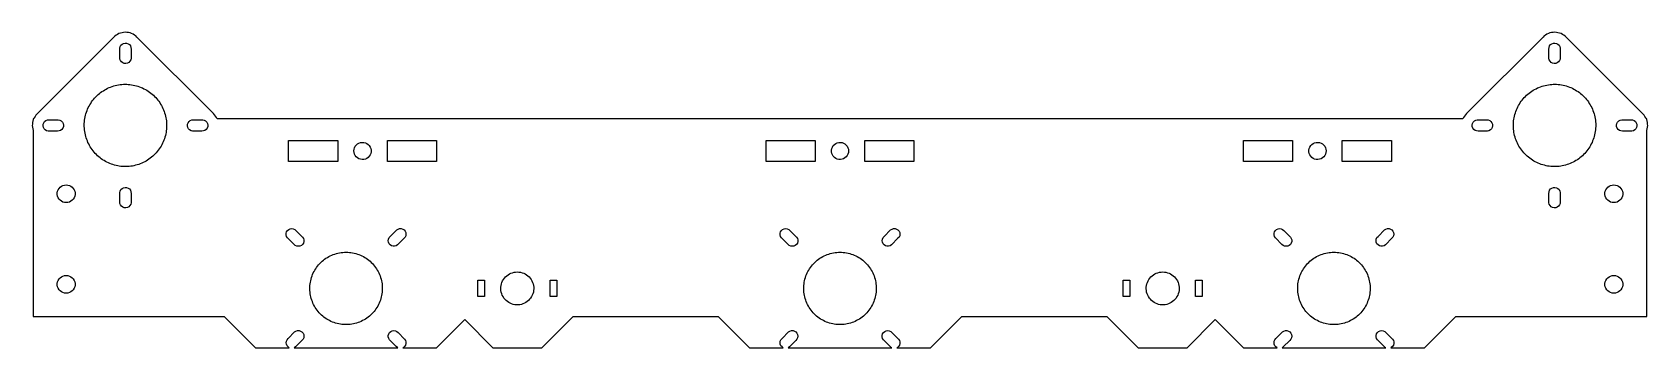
# Model space of a CAD drawing. Header units: metres. Extents: x -245 to 245, y -60 to 36.
import ezdxf

# ---------------------------------------------------------------- set-up
doc = ezdxf.new("R2010")
doc.units = ezdxf.units.M

msp = doc.modelspace()

# ---------------------------------------------------------------- linework, layer by layer
for p, q in [((-220.586, 34.4964), (-243.835, 11.2502)), ((-220.229, 34.8365), (-220.586, 34.4964)), ((-219.839, 35.1393), (-220.229, 34.8365)), ((-219.421, 35.4019), (-219.839, 35.1393)), ((-218.979, 35.6215), (-219.421, 35.4019)), ((-218.518, 35.7961), (-218.979, 35.6215)), ((-218.041, 35.9238), (-218.518, 35.7961)), ((-217.554, 36.0034), (-218.041, 35.9238)), ((-217.062, 36.0341), (-217.554, 36.0034)), ((-216.569, 36.0157), (-217.062, 36.0341)), ((-216.08, 35.9482), (-216.569, 36.0157)), ((-215.6, 35.8324), (-216.08, 35.9482)), ((-215.134, 35.6694), (-215.6, 35.8324)), ((-214.687, 35.4609), (-215.134, 35.6694)), ((-214.263, 35.2088), (-214.687, 35.4609)), ((-213.866, 34.9158), (-214.263, 35.2088)), ((-213.5, 34.5847), (-213.866, 34.9158)), ((-190.254, 11.3363), (-213.5, 34.5847)), ((213.5, 34.5847), (190.254, 11.3363)), ((213.866, 34.9158), (213.5, 34.5847)), ((214.263, 35.2088), (213.866, 34.9158)), ((214.687, 35.4609), (214.263, 35.2088)), ((215.134, 35.6694), (214.687, 35.4609)), ((215.6, 35.8324), (215.134, 35.6694)), ((216.08, 35.9482), (215.6, 35.8324)), ((216.569, 36.0157), (216.08, 35.9482)), ((217.062, 36.0341), (216.569, 36.0157)), ((217.554, 36.0034), (217.062, 36.0341)), ((218.041, 35.9238), (217.554, 36.0034)), ((218.518, 35.7961), (218.041, 35.9238)), ((218.979, 35.6215), (218.518, 35.7961)), ((219.421, 35.4019), (218.979, 35.6215)), ((219.839, 35.1393), (219.421, 35.4019)), ((220.229, 34.8365), (219.839, 35.1393)), ((220.586, 34.4964), (220.229, 34.8365)), ((243.835, 11.2502), (220.586, 34.4964)), ((-218.696, 31.2058), (-218.593, 31.6786)), ((-218.696, 28.3774), (-218.696, 31.2058)), ((-218.593, 31.6786), (-218.361, 32.1033)), ((-218.361, 32.1033), (-218.019, 32.4454)), ((-218.019, 32.4454), (-217.594, 32.6773)), ((-217.594, 32.6773), (-217.121, 32.7802)), ((-217.121, 32.7802), (-216.639, 32.7457)), ((-216.639, 32.7457), (-216.185, 32.5766)), ((-216.185, 32.5766), (-215.798, 32.2866)), ((-215.798, 32.2866), (-215.508, 31.8992)), ((-215.508, 31.8992), (-215.339, 31.4459)), ((-215.339, 31.4459), (-215.304, 30.9632)), ((-215.304, 30.9632), (-215.304, 28.1348)), ((215.304, 30.9632), (215.339, 31.4459)), ((215.304, 28.1348), (215.304, 30.9632)), ((215.339, 31.4459), (215.508, 31.8992)), ((215.508, 31.8992), (215.798, 32.2866)), ((215.798, 32.2866), (216.185, 32.5766)), ((216.185, 32.5766), (216.639, 32.7457)), ((216.639, 32.7457), (217.121, 32.7802)), ((217.121, 32.7802), (217.594, 32.6773)), ((217.594, 32.6773), (218.019, 32.4454)), ((218.019, 32.4454), (218.361, 32.1033)), ((218.361, 32.1033), (218.593, 31.6786)), ((218.593, 31.6786), (218.696, 31.2058)), ((218.696, 31.2058), (218.696, 28.3774)), ((-218.661, 27.8947), (-218.696, 28.3774)), ((-218.492, 27.4414), (-218.661, 27.8947)), ((-218.202, 27.054), (-218.492, 27.4414)), ((-217.815, 26.764), (-218.202, 27.054)), ((-217.361, 26.5949), (-217.815, 26.764)), ((-216.879, 26.5604), (-217.361, 26.5949)), ((-216.406, 26.6633), (-216.879, 26.5604)), ((-215.981, 26.8952), (-216.406, 26.6633)), ((-215.639, 27.2373), (-215.981, 26.8952)), ((-215.407, 27.662), (-215.639, 27.2373)), ((-215.304, 28.1348), (-215.407, 27.662)), ((215.407, 27.662), (215.304, 28.1348)), ((215.639, 27.2373), (215.407, 27.662)), ((215.981, 26.8952), (215.639, 27.2373)), ((216.406, 26.6633), (215.981, 26.8952)), ((216.879, 26.5604), (216.406, 26.6633)), ((217.361, 26.5949), (216.879, 26.5604)), ((217.815, 26.764), (217.361, 26.5949)), ((218.202, 27.054), (217.815, 26.764)), ((218.492, 27.4414), (218.202, 27.054)), ((218.661, 27.8947), (218.492, 27.4414)), ((218.696, 28.3774), (218.661, 27.8947)), ((-221.028, 19.5833), (-220.554, 19.7341)), ((-220.554, 19.7341), (-220.075, 19.8659)), ((-220.075, 19.8659), (-219.591, 19.9786)), ((-219.591, 19.9786), (-219.103, 20.0719)), ((-219.103, 20.0719), (-218.611, 20.1457)), ((-218.611, 20.1457), (-218.117, 20.2)), ((-218.117, 20.2), (-217.621, 20.2346)), ((-217.621, 20.2346), (-217.124, 20.2494)), ((-217.124, 20.2494), (-216.627, 20.2444)), ((-216.627, 20.2444), (-216.131, 20.2197)), ((-216.131, 20.2197), (-215.636, 20.1753)), ((-215.636, 20.1753), (-215.143, 20.1113)), ((-215.143, 20.1113), (-214.653, 20.0276)), ((-214.653, 20.0276), (-214.167, 19.9246)), ((-214.167, 19.9246), (-213.685, 19.8024)), ((-213.685, 19.8024), (-213.208, 19.661)), ((-213.208, 19.661), (-212.738, 19.5009)), ((212.738, 19.5009), (213.208, 19.661)), ((213.208, 19.661), (213.685, 19.8024)), ((213.685, 19.8024), (214.167, 19.9246)), ((214.167, 19.9246), (214.653, 20.0276)), ((214.653, 20.0276), (215.143, 20.1113)), ((215.143, 20.1113), (215.636, 20.1753)), ((215.636, 20.1753), (216.131, 20.2197)), ((216.131, 20.2197), (216.627, 20.2444)), ((216.627, 20.2444), (217.124, 20.2494)), ((217.124, 20.2494), (217.621, 20.2346)), ((217.621, 20.2346), (218.117, 20.2)), ((218.117, 20.2), (218.611, 20.1457)), ((218.611, 20.1457), (219.103, 20.0719)), ((219.103, 20.0719), (219.591, 19.9786)), ((219.591, 19.9786), (220.075, 19.8659)), ((220.075, 19.8659), (220.554, 19.7341)), ((220.554, 19.7341), (221.028, 19.5833)), ((-227.546, 14.4604), (-227.271, 14.8744)), ((-227.271, 14.8744), (-226.98, 15.2771)), ((-226.98, 15.2771), (-226.672, 15.6679)), ((-226.672, 15.6679), (-226.35, 16.0462)), ((-226.35, 16.0462), (-226.013, 16.4113)), ((-226.013, 16.4113), (-225.661, 16.7628)), ((-225.661, 16.7628), (-225.296, 17.1)), ((-225.296, 17.1), (-224.918, 17.4225)), ((-224.918, 17.4225), (-224.527, 17.7296)), ((-224.527, 17.7296), (-224.124, 18.021)), ((-224.124, 18.021), (-223.71, 18.2961)), ((-223.71, 18.2961), (-223.286, 18.5545)), ((-223.286, 18.5545), (-222.851, 18.7959)), ((-222.851, 18.7959), (-222.408, 19.0198)), ((-222.408, 19.0198), (-221.955, 19.2259)), ((-221.955, 19.2259), (-221.495, 19.4138)), ((-221.495, 19.4138), (-221.028, 19.5833)), ((-212.738, 19.5009), (-212.274, 19.3221)), ((-212.274, 19.3221), (-211.818, 19.1251)), ((-211.818, 19.1251), (-211.369, 18.91)), ((-211.369, 18.91), (-210.93, 18.6774)), ((-210.93, 18.6774), (-210.501, 18.4274)), ((-210.501, 18.4274), (-210.081, 18.1606)), ((-210.081, 18.1606), (-209.673, 17.8773)), ((-209.673, 17.8773), (-209.276, 17.578)), ((-209.276, 17.578), (-208.891, 17.2631)), ((-208.891, 17.2631), (-208.52, 16.9332)), ((-208.52, 16.9332), (-208.161, 16.5888)), ((-208.161, 16.5888), (-207.817, 16.2304)), ((-207.817, 16.2304), (-207.487, 15.8586)), ((-207.487, 15.8586), (-207.172, 15.474)), ((-207.172, 15.474), (-206.873, 15.0772)), ((-206.873, 15.0772), (-206.589, 14.6688)), ((206.589, 14.6688), (206.873, 15.0772)), ((206.873, 15.0772), (207.172, 15.474)), ((207.172, 15.474), (207.487, 15.8586)), ((207.487, 15.8586), (207.817, 16.2304)), ((207.817, 16.2304), (208.161, 16.5888)), ((208.161, 16.5888), (208.52, 16.9332)), ((208.52, 16.9332), (208.891, 17.2631)), ((208.891, 17.2631), (209.276, 17.578)), ((209.276, 17.578), (209.673, 17.8773)), ((209.673, 17.8773), (210.081, 18.1606)), ((210.081, 18.1606), (210.501, 18.4274)), ((210.501, 18.4274), (210.93, 18.6774)), ((210.93, 18.6774), (211.369, 18.91)), ((211.369, 18.91), (211.818, 19.1251)), ((211.818, 19.1251), (212.274, 19.3221)), ((212.274, 19.3221), (212.738, 19.5009)), ((221.028, 19.5833), (221.495, 19.4138)), ((221.495, 19.4138), (221.955, 19.2259)), ((221.955, 19.2259), (222.408, 19.0198)), ((222.408, 19.0198), (222.851, 18.7959)), ((222.851, 18.7959), (223.286, 18.5545)), ((223.286, 18.5545), (223.71, 18.2961)), ((223.71, 18.2961), (224.124, 18.021)), ((224.124, 18.021), (224.527, 17.7296)), ((224.527, 17.7296), (224.918, 17.4225)), ((224.918, 17.4225), (225.296, 17.1)), ((225.296, 17.1), (225.661, 16.7628)), ((225.661, 16.7628), (226.013, 16.4113)), ((226.013, 16.4113), (226.35, 16.0462)), ((226.35, 16.0462), (226.672, 15.6679)), ((226.672, 15.6679), (226.98, 15.2771)), ((226.98, 15.2771), (227.271, 14.8744)), ((227.271, 14.8744), (227.546, 14.4604)), ((-244.711, 10.063), (-244.857, 9.75)), ((-244.459, 10.4872), (-244.711, 10.063)), ((-244.166, 10.8843), (-244.459, 10.4872)), ((-243.835, 11.2502), (-244.166, 10.8843)), ((-229.396, 9.36104), (-229.322, 9.85257)), ((-229.322, 9.85257), (-229.229, 10.3408)), ((-229.229, 10.3408), (-229.116, 10.8249)), ((-229.116, 10.8249), (-228.984, 11.3042)), ((-228.984, 11.3042), (-228.833, 11.7778)), ((-228.833, 11.7778), (-228.664, 12.2451)), ((-228.664, 12.2451), (-228.476, 12.7052)), ((-228.476, 12.7052), (-228.27, 13.1575)), ((-228.27, 13.1575), (-228.046, 13.6013)), ((-228.046, 13.6013), (-227.805, 14.0358)), ((-227.805, 14.0358), (-227.546, 14.4604)), ((-206.589, 14.6688), (-206.323, 14.2494)), ((-206.323, 14.2494), (-206.073, 13.8198)), ((-206.073, 13.8198), (-205.84, 13.3805)), ((-205.84, 13.3805), (-205.625, 12.9324)), ((-205.625, 12.9324), (-205.428, 12.4761)), ((-205.428, 12.4761), (-205.249, 12.0123)), ((-205.249, 12.0123), (-205.089, 11.5417)), ((-205.089, 11.5417), (-204.948, 11.0652)), ((-204.948, 11.0652), (-204.825, 10.5834)), ((-204.825, 10.5834), (-204.722, 10.0971)), ((-204.722, 10.0971), (-204.639, 9.60716)), ((-189.914, 10.9788), (-190.254, 11.3363)), ((-189.611, 10.5892), (-189.914, 10.9788)), ((-189.348, 10.1714), (-189.611, 10.5892)), ((-189.139, 9.75), (-189.348, 10.1714)), ((189.348, 10.1714), (189.139, 9.75)), ((189.611, 10.5892), (189.348, 10.1714)), ((189.914, 10.9788), (189.611, 10.5892)), ((190.254, 11.3363), (189.914, 10.9788)), ((204.639, 9.60716), (204.722, 10.0971)), ((204.722, 10.0971), (204.825, 10.5834)), ((204.825, 10.5834), (204.948, 11.0652)), ((204.948, 11.0652), (205.089, 11.5417)), ((205.089, 11.5417), (205.249, 12.0123)), ((205.249, 12.0123), (205.428, 12.4761)), ((205.428, 12.4761), (205.625, 12.9324)), ((205.625, 12.9324), (205.84, 13.3805)), ((205.84, 13.3805), (206.073, 13.8198)), ((206.073, 13.8198), (206.323, 14.2494)), ((206.323, 14.2494), (206.589, 14.6688)), ((227.546, 14.4604), (227.805, 14.0358)), ((227.805, 14.0358), (228.046, 13.6013)), ((228.046, 13.6013), (228.27, 13.1575)), ((228.27, 13.1575), (228.476, 12.7052)), ((228.476, 12.7052), (228.664, 12.2451)), ((228.664, 12.2451), (228.833, 11.7778)), ((228.833, 11.7778), (228.984, 11.3042)), ((228.984, 11.3042), (229.116, 10.8249)), ((229.116, 10.8249), (229.229, 10.3408)), ((229.229, 10.3408), (229.322, 9.85257)), ((229.322, 9.85257), (229.396, 9.36104)), ((244.166, 10.8843), (243.835, 11.2502)), ((244.459, 10.4872), (244.166, 10.8843)), ((244.711, 10.063), (244.459, 10.4872)), ((244.857, 9.75), (244.711, 10.063)), ((-245.266, 8.18141), (-245.284, 7.68828)), ((-245.284, 7.68828), (-245.253, 7.19577)), ((-245.198, 8.67026), (-245.266, 8.18141)), ((-245.253, 7.19577), (-245.174, 6.70876)), ((-245.082, 9.14995), (-245.198, 8.67026)), ((-245.174, 6.70876), (-245.046, 6.2321)), ((-245, 9.38551), (-245.082, 9.14995)), ((-245.046, 6.2321), (-245, 6.11032)), ((-244.857, 9.75), (-245, 9.75)), ((-245, 9.75), (-245, 9.38551)), ((-245, 6.11032), (-245, -50.25)), ((-242.03, 7.62872), (-241.996, 8.11136)), ((-241.927, 7.1559), (-242.03, 7.62872)), ((-241.996, 8.11136), (-241.827, 8.56471)), ((-241.695, 6.73122), (-241.927, 7.1559)), ((-241.827, 8.56471), (-241.537, 8.95207)), ((-241.353, 6.38907), (-241.695, 6.73122)), ((-241.537, 8.95207), (-241.149, 9.24205)), ((-240.929, 6.15718), (-241.353, 6.38907)), ((-241.149, 9.24205), (-240.696, 9.41115)), ((-240.456, 6.05432), (-240.929, 6.15718)), ((-240.696, 9.41115), (-240.213, 9.44566)), ((-237.627, 6.05432), (-240.456, 6.05432)), ((-240.213, 9.44566), (-237.385, 9.44566)), ((-237.145, 6.08884), (-237.627, 6.05432)), ((-237.385, 9.44566), (-236.912, 9.3428)), ((-236.691, 6.25793), (-237.145, 6.08884)), ((-236.912, 9.3428), (-236.487, 9.11092)), ((-236.304, 6.54791), (-236.691, 6.25793)), ((-236.487, 9.11092), (-236.145, 8.76877)), ((-236.014, 6.93527), (-236.304, 6.54791)), ((-236.145, 8.76877), (-235.913, 8.34409)), ((-235.845, 7.38863), (-236.014, 6.93527)), ((-235.913, 8.34409), (-235.81, 7.87126)), ((-235.81, 7.87126), (-235.845, 7.38863)), ((-229.499, 7.87427), (-229.485, 8.37109)), ((-229.494, 7.37723), (-229.499, 7.87427)), ((-229.47, 6.8808), (-229.494, 7.37723)), ((-229.485, 8.37109), (-229.45, 8.86694)), ((-229.425, 6.38573), (-229.47, 6.8808)), ((-229.45, 8.86694), (-229.396, 9.36104)), ((-229.361, 5.89282), (-229.425, 6.38573)), ((-229.278, 5.40285), (-229.361, 5.89282)), ((-229.175, 4.91658), (-229.278, 5.40285)), ((-229.052, 4.4348), (-229.175, 4.91658)), ((-204.771, 5.15919), (-204.884, 4.67508)), ((-204.678, 5.64742), (-204.771, 5.15919)), ((-204.604, 6.13895), (-204.678, 5.64742)), ((-204.639, 9.60716), (-204.575, 9.11426)), ((-204.55, 6.63304), (-204.604, 6.13895)), ((-204.575, 9.11426), (-204.53, 8.61919)), ((-204.515, 7.12889), (-204.55, 6.63304)), ((-204.53, 8.61919), (-204.506, 8.12276)), ((-204.501, 7.62572), (-204.515, 7.12889)), ((-204.506, 8.12276), (-204.501, 7.62572)), ((-198.19, 7.62872), (-198.155, 8.11136)), ((-198.087, 7.1559), (-198.19, 7.62872)), ((-198.155, 8.11136), (-197.986, 8.56471)), ((-197.855, 6.73122), (-198.087, 7.1559)), ((-197.986, 8.56471), (-197.696, 8.95207)), ((-197.513, 6.38907), (-197.855, 6.73122)), ((-197.696, 8.95207), (-197.309, 9.24205)), ((-197.088, 6.15718), (-197.513, 6.38907)), ((-197.309, 9.24205), (-196.855, 9.41115)), ((-196.615, 6.05432), (-197.088, 6.15718)), ((-196.855, 9.41115), (-196.373, 9.44566)), ((-193.787, 6.05432), (-196.615, 6.05432)), ((-196.373, 9.44566), (-193.544, 9.44566)), ((-193.304, 6.08884), (-193.787, 6.05432)), ((-193.544, 9.44566), (-193.071, 9.3428)), ((-192.851, 6.25793), (-193.304, 6.08884)), ((-193.071, 9.3428), (-192.647, 9.11092)), ((-192.463, 6.54791), (-192.851, 6.25793)), ((-192.647, 9.11092), (-192.305, 8.76877)), ((-192.173, 6.93527), (-192.463, 6.54791)), ((-192.305, 8.76877), (-192.073, 8.34409)), ((-192.004, 7.38863), (-192.173, 6.93527)), ((-192.073, 8.34409), (-191.97, 7.87126)), ((-191.97, 7.87126), (-192.004, 7.38863)), ((189.139, 9.75), (-189.139, 9.75)), ((191.97, 7.87126), (192.073, 8.34409)), ((192.004, 7.38863), (191.97, 7.87126)), ((192.173, 6.93527), (192.004, 7.38863)), ((192.073, 8.34409), (192.305, 8.76877)), ((192.463, 6.54791), (192.173, 6.93527)), ((192.305, 8.76877), (192.647, 9.11092)), ((192.851, 6.25793), (192.463, 6.54791)), ((192.647, 9.11092), (193.071, 9.3428)), ((193.304, 6.08884), (192.851, 6.25793)), ((193.071, 9.3428), (193.544, 9.44566)), ((193.787, 6.05432), (193.304, 6.08884)), ((193.544, 9.44566), (196.373, 9.44566)), ((196.615, 6.05432), (193.787, 6.05432)), ((196.373, 9.44566), (196.855, 9.41115)), ((197.088, 6.15718), (196.615, 6.05432)), ((196.855, 9.41115), (197.309, 9.24205)), ((197.513, 6.38907), (197.088, 6.15718)), ((197.309, 9.24205), (197.696, 8.95207)), ((197.855, 6.73122), (197.513, 6.38907)), ((197.696, 8.95207), (197.986, 8.56471)), ((198.087, 7.1559), (197.855, 6.73122)), ((197.986, 8.56471), (198.155, 8.11136)), ((198.19, 7.62872), (198.087, 7.1559)), ((198.155, 8.11136), (198.19, 7.62872)), ((204.501, 7.62572), (204.506, 8.12276)), ((204.515, 7.12889), (204.501, 7.62572)), ((204.506, 8.12276), (204.53, 8.61919)), ((204.55, 6.63304), (204.515, 7.12889)), ((204.53, 8.61919), (204.575, 9.11426)), ((204.604, 6.13895), (204.55, 6.63304)), ((204.575, 9.11426), (204.639, 9.60716)), ((204.678, 5.64742), (204.604, 6.13895)), ((204.771, 5.15919), (204.678, 5.64742)), ((204.884, 4.67508), (204.771, 5.15919)), ((229.175, 4.91658), (229.052, 4.4348)), ((229.278, 5.40285), (229.175, 4.91658)), ((229.361, 5.89282), (229.278, 5.40285)), ((229.425, 6.38573), (229.361, 5.89282)), ((229.396, 9.36104), (229.45, 8.86694)), ((229.47, 6.8808), (229.425, 6.38573)), ((229.45, 8.86694), (229.485, 8.37109)), ((229.494, 7.37723), (229.47, 6.8808)), ((229.485, 8.37109), (229.499, 7.87427)), ((229.499, 7.87427), (229.494, 7.37723)), ((235.81, 7.87126), (235.913, 8.34409)), ((235.845, 7.38863), (235.81, 7.87126)), ((236.014, 6.93527), (235.845, 7.38863)), ((235.913, 8.34409), (236.145, 8.76877)), ((236.304, 6.54791), (236.014, 6.93527)), ((236.145, 8.76877), (236.487, 9.11092)), ((236.691, 6.25793), (236.304, 6.54791)), ((236.487, 9.11092), (236.912, 9.3428)), ((237.145, 6.08884), (236.691, 6.25793)), ((236.912, 9.3428), (237.385, 9.44566)), ((237.627, 6.05432), (237.145, 6.08884)), ((237.385, 9.44566), (240.213, 9.44566)), ((240.456, 6.05432), (237.627, 6.05432)), ((240.213, 9.44566), (240.696, 9.41115)), ((240.929, 6.15718), (240.456, 6.05432)), ((240.696, 9.41115), (241.149, 9.24205)), ((241.353, 6.38907), (240.929, 6.15718)), ((241.149, 9.24205), (241.537, 8.95207)), ((241.695, 6.73122), (241.353, 6.38907)), ((241.537, 8.95207), (241.827, 8.56471)), ((241.927, 7.1559), (241.695, 6.73122)), ((241.827, 8.56471), (241.996, 8.11136)), ((242.03, 7.62872), (241.927, 7.1559)), ((241.996, 8.11136), (242.03, 7.62872)), ((245, 9.75), (244.857, 9.75)), ((245, 9.38551), (245, 9.75)), ((245.082, 9.14995), (245, 9.38551)), ((245, 6.11032), (245.046, 6.2321)), ((245, -50.25), (245, 6.11032)), ((245.046, 6.2321), (245.174, 6.70876)), ((245.198, 8.67026), (245.082, 9.14995)), ((245.174, 6.70876), (245.253, 7.19577)), ((245.266, 8.18141), (245.198, 8.67026)), ((245.253, 7.19577), (245.284, 7.68828)), ((245.284, 7.68828), (245.266, 8.18141)), ((-228.911, 3.95827), (-229.052, 4.4348)), ((-228.751, 3.48772), (-228.911, 3.95827)), ((-228.572, 3.02391), (-228.751, 3.48772)), ((-228.375, 2.56758), (-228.572, 3.02391)), ((-228.16, 2.11945), (-228.375, 2.56758)), ((-227.927, 1.68021), (-228.16, 2.11945)), ((-227.677, 1.25058), (-227.927, 1.68021)), ((-227.411, 0.83122), (-227.677, 1.25058)), ((-227.127, 0.42281), (-227.411, 0.83122)), ((-226.828, 0.02597), (-227.127, 0.42281)), ((-226.513, -0.35864), (-226.828, 0.02597)), ((-207.02, 0.2229), (-207.328, -0.16789)), ((-206.729, 0.6256), (-207.02, 0.2229)), ((-206.454, 1.03957), (-206.729, 0.6256)), ((-206.195, 1.46416), (-206.454, 1.03957)), ((-205.954, 1.89867), (-206.195, 1.46416)), ((-205.73, 2.34245), (-205.954, 1.89867)), ((-205.524, 2.79477), (-205.73, 2.34245)), ((-205.336, 3.25493), (-205.524, 2.79477)), ((-205.167, 3.7222), (-205.336, 3.25493)), ((-205.016, 4.19583), (-205.167, 3.7222)), ((-204.884, 4.67508), (-205.016, 4.19583)), ((-167.45, -3.2), (-167.45, 3.2)), ((-167.45, 3.2), (-152.55, 3.2)), ((-152.55, 3.2), (-152.55, -3.2)), ((-147.613, 0), (-147.566, 0.49451)), ((-147.566, -0.49451), (-147.613, 0)), ((-147.566, 0.49451), (-147.426, 0.97115)), ((-147.426, 0.97115), (-147.198, 1.41269)), ((-147.198, 1.41269), (-146.891, 1.80316)), ((-146.891, 1.80316), (-146.516, 2.12848)), ((-146.516, 2.12848), (-146.085, 2.37686)), ((-146.085, 2.37686), (-145.616, 2.53934)), ((-145.616, 2.53934), (-145.124, 2.61003)), ((-145.124, 2.61003), (-144.628, 2.5864)), ((-144.628, 2.5864), (-144.145, 2.46928)), ((-144.145, 2.46928), (-143.693, 2.26292)), ((-143.693, 2.26292), (-143.289, 1.97476)), ((-143.289, 1.97476), (-142.946, 1.61523)), ((-142.946, 1.61523), (-142.677, 1.19734)), ((-142.677, 1.19734), (-142.493, 0.73616)), ((-142.493, 0.73616), (-142.399, 0.24837)), ((-142.399, 0.24837), (-142.399, -0.24837)), ((-137.45, -3.2), (-137.45, 3.2)), ((-137.45, 3.2), (-122.55, 3.2)), ((-122.55, 3.2), (-122.55, -3.2)), ((-22.45, -3.2), (-22.45, 3.2)), ((-22.45, 3.2), (-7.54999, 3.2)), ((-7.54999, 3.2), (-7.54999, -3.2)), ((-2.60117, 0.24837), (-2.50714, 0.73616)), ((-2.60117, -0.24837), (-2.60117, 0.24837)), ((-2.50714, 0.73616), (-2.32253, 1.19734)), ((-2.32253, 1.19734), (-2.05396, 1.61523)), ((-2.05396, 1.61523), (-1.71114, 1.97476)), ((-1.71114, 1.97476), (-1.30649, 2.26292)), ((-1.30649, 2.26292), (-0.85461, 2.46928)), ((-0.85461, 2.46928), (-0.37186, 2.5864)), ((-0.37186, 2.5864), (0.12433, 2.61003)), ((0.12433, 2.61003), (0.61603, 2.53934)), ((0.61603, 2.53934), (1.08546, 2.37686)), ((1.08546, 2.37686), (1.51569, 2.12848)), ((1.51569, 2.12848), (1.89111, 1.80316)), ((1.89111, 1.80316), (2.19818, 1.41269)), ((2.19818, 1.41269), (2.42581, 0.97115)), ((2.42581, 0.97115), (2.56577, 0.49451)), ((2.56577, 0.49451), (2.61299, 0)), ((2.61299, 0), (2.56577, -0.49451)), ((7.54999, -3.2), (7.54999, 3.2)), ((7.54999, 3.2), (22.45, 3.2)), ((22.45, 3.2), (22.45, -3.2)), ((122.55, -3.2), (122.55, 3.2)), ((122.55, 3.2), (137.45, 3.2)), ((137.45, 3.2), (137.45, -3.2)), ((142.399, 0.24837), (142.493, 0.73616)), ((142.399, -0.24837), (142.399, 0.24837)), ((142.493, 0.73616), (142.677, 1.19734)), ((142.677, 1.19734), (142.946, 1.61523)), ((142.946, 1.61523), (143.289, 1.97476)), ((143.289, 1.97476), (143.693, 2.26292)), ((143.693, 2.26292), (144.145, 2.46928)), ((144.145, 2.46928), (144.628, 2.5864)), ((144.628, 2.5864), (145.124, 2.61003)), ((145.124, 2.61003), (145.616, 2.53934)), ((145.616, 2.53934), (146.085, 2.37686)), ((146.085, 2.37686), (146.516, 2.12848)), ((146.516, 2.12848), (146.891, 1.80316)), ((146.891, 1.80316), (147.198, 1.41269)), ((147.198, 1.41269), (147.426, 0.97115)), ((147.426, 0.97115), (147.566, 0.49451)), ((147.566, 0.49451), (147.613, 0)), ((147.613, 0), (147.566, -0.49451)), ((152.55, -3.2), (152.55, 3.2)), ((152.55, 3.2), (167.45, 3.2)), ((167.45, 3.2), (167.45, -3.2)), ((205.016, 4.19583), (204.884, 4.67508)), ((205.167, 3.7222), (205.016, 4.19583)), ((205.336, 3.25493), (205.167, 3.7222)), ((205.524, 2.79477), (205.336, 3.25493)), ((205.73, 2.34245), (205.524, 2.79477)), ((205.954, 1.89867), (205.73, 2.34245)), ((206.195, 1.46416), (205.954, 1.89867)), ((206.454, 1.03957), (206.195, 1.46416)), ((206.729, 0.6256), (206.454, 1.03957)), ((207.02, 0.2229), (206.729, 0.6256)), ((207.328, -0.16789), (207.02, 0.2229)), ((226.828, 0.02597), (226.513, -0.35864)), ((227.127, 0.42281), (226.828, 0.02597)), ((227.411, 0.83122), (227.127, 0.42281)), ((227.677, 1.25058), (227.411, 0.83122)), ((227.927, 1.68021), (227.677, 1.25058)), ((228.16, 2.11945), (227.927, 1.68021)), ((228.375, 2.56758), (228.16, 2.11945)), ((228.572, 3.02391), (228.375, 2.56758)), ((228.751, 3.48772), (228.572, 3.02391)), ((228.911, 3.95827), (228.751, 3.48772)), ((229.052, 4.4348), (228.911, 3.95827)), ((-226.183, -0.73044), (-226.513, -0.35864)), ((-225.839, -1.08882), (-226.183, -0.73044)), ((-225.48, -1.43324), (-225.839, -1.08882)), ((-225.109, -1.76314), (-225.48, -1.43324)), ((-224.724, -2.07799), (-225.109, -1.76314)), ((-224.327, -2.37729), (-224.724, -2.07799)), ((-223.919, -2.66058), (-224.327, -2.37729)), ((-223.499, -2.92743), (-223.919, -2.66058)), ((-223.07, -3.17738), (-223.499, -2.92743)), ((-222.631, -3.41005), (-223.07, -3.17738)), ((-222.182, -3.62508), (-222.631, -3.41005)), ((-221.726, -3.82213), (-222.182, -3.62508)), ((-221.262, -4.00087), (-221.726, -3.82213)), ((-220.792, -4.16103), (-221.262, -4.00087)), ((-220.315, -4.30235), (-220.792, -4.16103)), ((-219.833, -4.42462), (-220.315, -4.30235)), ((-219.347, -4.52765), (-219.833, -4.42462)), ((-218.857, -4.61125), (-219.347, -4.52765)), ((-218.364, -4.67532), (-218.857, -4.61125)), ((-217.869, -4.71974), (-218.364, -4.67532)), ((-217.373, -4.74443), (-217.869, -4.71974)), ((-216.876, -4.74937), (-217.373, -4.74443)), ((-216.379, -4.73456), (-216.876, -4.74937)), ((-215.883, -4.69998), (-216.379, -4.73456)), ((-215.389, -4.64574), (-215.883, -4.69998)), ((-214.897, -4.57188), (-215.389, -4.64574)), ((-214.409, -4.47856), (-214.897, -4.57188)), ((-213.925, -4.36589), (-214.409, -4.47856)), ((-213.446, -4.23405), (-213.925, -4.36589)), ((-212.972, -4.08328), (-213.446, -4.23405)), ((-212.505, -3.9138), (-212.972, -4.08328)), ((-212.045, -3.72588), (-212.505, -3.9138)), ((-211.592, -3.51979), (-212.045, -3.72588)), ((-211.149, -3.2959), (-211.592, -3.51979)), ((-210.714, -3.05453), (-211.149, -3.2959)), ((-210.29, -2.7961), (-210.714, -3.05453)), ((-209.876, -2.52097), (-210.29, -2.7961)), ((-209.473, -2.22961), (-209.876, -2.52097)), ((-209.082, -1.92247), (-209.473, -2.22961)), ((-208.704, -1.60004), (-209.082, -1.92247)), ((-208.339, -1.26282), (-208.704, -1.60004)), ((-207.987, -0.91135), (-208.339, -1.26282)), ((-207.65, -0.54617), (-207.987, -0.91135)), ((-207.328, -0.16789), (-207.65, -0.54617)), ((-152.55, -3.2), (-167.45, -3.2)), ((-147.426, -0.97115), (-147.566, -0.49451)), ((-147.198, -1.41269), (-147.426, -0.97115)), ((-146.891, -1.80316), (-147.198, -1.41269)), ((-146.516, -2.12848), (-146.891, -1.80316)), ((-146.085, -2.37686), (-146.516, -2.12848)), ((-145.616, -2.53934), (-146.085, -2.37686)), ((-145.124, -2.61003), (-145.616, -2.53934)), ((-144.628, -2.5864), (-145.124, -2.61003)), ((-144.145, -2.46928), (-144.628, -2.5864)), ((-143.693, -2.26292), (-144.145, -2.46928)), ((-143.289, -1.97476), (-143.693, -2.26292)), ((-142.946, -1.61523), (-143.289, -1.97476)), ((-142.677, -1.19734), (-142.946, -1.61523)), ((-142.493, -0.73616), (-142.677, -1.19734)), ((-142.399, -0.24837), (-142.493, -0.73616)), ((-122.55, -3.2), (-137.45, -3.2)), ((-7.54999, -3.2), (-22.45, -3.2)), ((-2.50714, -0.73616), (-2.60117, -0.24837)), ((-2.32253, -1.19734), (-2.50714, -0.73616)), ((-2.05396, -1.61523), (-2.32253, -1.19734)), ((-1.71114, -1.97476), (-2.05396, -1.61523)), ((-1.30649, -2.26292), (-1.71114, -1.97476)), ((-0.85461, -2.46928), (-1.30649, -2.26292)), ((-0.37186, -2.5864), (-0.85461, -2.46928)), ((0.12433, -2.61003), (-0.37186, -2.5864)), ((0.61603, -2.53934), (0.12433, -2.61003)), ((1.08546, -2.37686), (0.61603, -2.53934)), ((1.51569, -2.12848), (1.08546, -2.37686)), ((1.89111, -1.80316), (1.51569, -2.12848)), ((2.19818, -1.41269), (1.89111, -1.80316)), ((2.42581, -0.97115), (2.19818, -1.41269)), ((2.56577, -0.49451), (2.42581, -0.97115)), ((22.45, -3.2), (7.54999, -3.2)), ((137.45, -3.2), (122.55, -3.2)), ((142.493, -0.73616), (142.399, -0.24837)), ((142.677, -1.19734), (142.493, -0.73616)), ((142.946, -1.61523), (142.677, -1.19734)), ((143.289, -1.97476), (142.946, -1.61523)), ((143.693, -2.26292), (143.289, -1.97476)), ((144.145, -2.46928), (143.693, -2.26292)), ((144.628, -2.5864), (144.145, -2.46928)), ((145.124, -2.61003), (144.628, -2.5864)), ((145.616, -2.53934), (145.124, -2.61003)), ((146.085, -2.37686), (145.616, -2.53934)), ((146.516, -2.12848), (146.085, -2.37686)), ((146.891, -1.80316), (146.516, -2.12848)), ((147.198, -1.41269), (146.891, -1.80316)), ((147.426, -0.97115), (147.198, -1.41269)), ((147.566, -0.49451), (147.426, -0.97115)), ((167.45, -3.2), (152.55, -3.2)), ((207.65, -0.54617), (207.328, -0.16789)), ((207.987, -0.91135), (207.65, -0.54617)), ((208.339, -1.26282), (207.987, -0.91135)), ((208.704, -1.60004), (208.339, -1.26282)), ((209.082, -1.92247), (208.704, -1.60004)), ((209.473, -2.22961), (209.082, -1.92247)), ((209.876, -2.52097), (209.473, -2.22961)), ((210.29, -2.7961), (209.876, -2.52097)), ((210.714, -3.05453), (210.29, -2.7961)), ((211.149, -3.2959), (210.714, -3.05453)), ((211.592, -3.51979), (211.149, -3.2959)), ((212.045, -3.72588), (211.592, -3.51979)), ((212.505, -3.9138), (212.045, -3.72588)), ((212.972, -4.08328), (212.505, -3.9138)), ((213.446, -4.23405), (212.972, -4.08328)), ((213.925, -4.36589), (213.446, -4.23405)), ((214.409, -4.47856), (213.925, -4.36589)), ((214.897, -4.57188), (214.409, -4.47856)), ((215.389, -4.64574), (214.897, -4.57188)), ((215.883, -4.69998), (215.389, -4.64574)), ((216.379, -4.73456), (215.883, -4.69998)), ((216.876, -4.74937), (216.379, -4.73456)), ((217.373, -4.74443), (216.876, -4.74937)), ((217.869, -4.71974), (217.373, -4.74443)), ((218.364, -4.67532), (217.869, -4.71974)), ((218.857, -4.61125), (218.364, -4.67532)), ((219.347, -4.52765), (218.857, -4.61125)), ((219.833, -4.42462), (219.347, -4.52765)), ((220.315, -4.30235), (219.833, -4.42462)), ((220.792, -4.16103), (220.315, -4.30235)), ((221.262, -4.00087), (220.792, -4.16103)), ((221.726, -3.82213), (221.262, -4.00087)), ((222.182, -3.62508), (221.726, -3.82213)), ((222.631, -3.41005), (222.182, -3.62508)), ((223.07, -3.17738), (222.631, -3.41005)), ((223.499, -2.92743), (223.07, -3.17738)), ((223.919, -2.66058), (223.499, -2.92743)), ((224.327, -2.37729), (223.919, -2.66058)), ((224.724, -2.07799), (224.327, -2.37729)), ((225.109, -1.76314), (224.724, -2.07799)), ((225.48, -1.43324), (225.109, -1.76314)), ((225.839, -1.08882), (225.48, -1.43324)), ((226.183, -0.73044), (225.839, -1.08882)), ((226.513, -0.35864), (226.183, -0.73044)), ((-237.688, -12.7509), (-237.597, -12.2611)), ((-237.688, -13.2491), (-237.688, -12.7509)), ((-237.597, -13.7389), (-237.688, -13.2491)), ((-237.597, -12.2611), (-237.417, -11.7965)), ((-237.417, -14.2035), (-237.597, -13.7389)), ((-237.417, -11.7965), (-237.155, -11.3729)), ((-237.155, -14.6271), (-237.417, -14.2035)), ((-237.155, -11.3729), (-236.819, -11.0047)), ((-236.819, -14.9953), (-237.155, -14.6271)), ((-236.819, -11.0047), (-236.421, -10.7044)), ((-236.421, -10.7044), (-235.975, -10.4823)), ((-235.975, -10.4823), (-235.496, -10.346)), ((-235.496, -10.346), (-235, -10.3)), ((-235, -10.3), (-234.504, -10.346)), ((-234.504, -10.346), (-234.025, -10.4823)), ((-234.025, -10.4823), (-233.579, -10.7044)), ((-233.579, -10.7044), (-233.181, -11.0047)), ((-233.181, -11.0047), (-232.845, -11.3729)), ((-232.845, -14.6271), (-233.181, -14.9953)), ((-232.845, -11.3729), (-232.583, -11.7965)), ((-232.583, -14.2035), (-232.845, -14.6271)), ((-232.583, -11.7965), (-232.403, -12.2611)), ((-232.403, -13.7389), (-232.583, -14.2035)), ((-232.403, -12.2611), (-232.312, -12.7509)), ((-232.312, -13.2491), (-232.403, -13.7389)), ((-232.312, -12.7509), (-232.312, -13.2491)), ((-218.696, -12.6348), (-218.593, -12.162)), ((-218.696, -15.4632), (-218.696, -12.6348)), ((-218.593, -12.162), (-218.361, -11.7373)), ((-218.361, -11.7373), (-218.019, -11.3952)), ((-218.019, -11.3952), (-217.594, -11.1633)), ((-217.594, -11.1633), (-217.121, -11.0604)), ((-217.121, -11.0604), (-216.639, -11.0949)), ((-216.639, -11.0949), (-216.185, -11.264)), ((-216.185, -11.264), (-215.798, -11.554)), ((-215.798, -11.554), (-215.508, -11.9414)), ((-215.508, -11.9414), (-215.339, -12.3947)), ((-215.339, -12.3947), (-215.304, -12.8774)), ((-215.304, -12.8774), (-215.304, -15.7058)), ((215.304, -12.8774), (215.339, -12.3947)), ((215.304, -15.7058), (215.304, -12.8774)), ((215.339, -12.3947), (215.508, -11.9414)), ((215.508, -11.9414), (215.798, -11.554)), ((215.798, -11.554), (216.185, -11.264)), ((216.185, -11.264), (216.639, -11.0949)), ((216.639, -11.0949), (217.121, -11.0604)), ((217.121, -11.0604), (217.594, -11.1633)), ((217.594, -11.1633), (218.019, -11.3952)), ((218.019, -11.3952), (218.361, -11.7373)), ((218.361, -11.7373), (218.593, -12.162)), ((218.593, -12.162), (218.696, -12.6348)), ((218.696, -12.6348), (218.696, -15.4632)), ((232.312, -12.7509), (232.403, -12.2611)), ((232.312, -13.2491), (232.312, -12.7509)), ((232.403, -13.7389), (232.312, -13.2491)), ((232.403, -12.2611), (232.583, -11.7965)), ((232.583, -14.2035), (232.403, -13.7389)), ((232.583, -11.7965), (232.845, -11.3729)), ((232.845, -14.6271), (232.583, -14.2035)), ((232.845, -11.3729), (233.181, -11.0047)), ((233.181, -14.9953), (232.845, -14.6271)), ((233.181, -11.0047), (233.579, -10.7044)), ((233.579, -10.7044), (234.025, -10.4823)), ((234.025, -10.4823), (234.504, -10.346)), ((234.504, -10.346), (235, -10.3)), ((235, -10.3), (235.496, -10.346)), ((235.496, -10.346), (235.975, -10.4823)), ((235.975, -10.4823), (236.421, -10.7044)), ((236.421, -10.7044), (236.819, -11.0047)), ((236.819, -11.0047), (237.155, -11.3729)), ((237.155, -14.6271), (236.819, -14.9953)), ((237.155, -11.3729), (237.417, -11.7965)), ((237.417, -14.2035), (237.155, -14.6271)), ((237.417, -11.7965), (237.597, -12.2611)), ((237.597, -13.7389), (237.417, -14.2035)), ((237.597, -12.2611), (237.688, -12.7509)), ((237.688, -13.2491), (237.597, -13.7389)), ((237.688, -12.7509), (237.688, -13.2491)), ((-236.421, -15.2956), (-236.819, -14.9953)), ((-235.975, -15.5177), (-236.421, -15.2956)), ((-235.496, -15.654), (-235.975, -15.5177)), ((-235, -15.7), (-235.496, -15.654)), ((-234.504, -15.654), (-235, -15.7)), ((-234.025, -15.5177), (-234.504, -15.654)), ((-233.579, -15.2956), (-234.025, -15.5177)), ((-233.181, -14.9953), (-233.579, -15.2956)), ((-218.661, -15.9459), (-218.696, -15.4632)), ((-218.492, -16.3992), (-218.661, -15.9459)), ((-218.202, -16.7866), (-218.492, -16.3992)), ((-217.815, -17.0766), (-218.202, -16.7866)), ((-217.361, -17.2457), (-217.815, -17.0766)), ((-216.879, -17.2802), (-217.361, -17.2457)), ((-216.406, -17.1773), (-216.879, -17.2802)), ((-215.981, -16.9454), (-216.406, -17.1773)), ((-215.639, -16.6033), (-215.981, -16.9454)), ((-215.407, -16.1786), (-215.639, -16.6033)), ((-215.304, -15.7058), (-215.407, -16.1786)), ((215.407, -16.1786), (215.304, -15.7058)), ((215.639, -16.6033), (215.407, -16.1786)), ((215.981, -16.9454), (215.639, -16.6033)), ((216.406, -17.1773), (215.981, -16.9454)), ((216.879, -17.2802), (216.406, -17.1773)), ((217.361, -17.2457), (216.879, -17.2802)), ((217.815, -17.0766), (217.361, -17.2457)), ((218.202, -16.7866), (217.815, -17.0766)), ((218.492, -16.3992), (218.202, -16.7866)), ((218.661, -15.9459), (218.492, -16.3992)), ((218.696, -15.4632), (218.661, -15.9459)), ((233.579, -15.2956), (233.181, -14.9953)), ((234.025, -15.5177), (233.579, -15.2956)), ((234.504, -15.654), (234.025, -15.5177)), ((235, -15.7), (234.504, -15.654)), ((235.496, -15.654), (235, -15.7)), ((235.975, -15.5177), (235.496, -15.654)), ((236.421, -15.2956), (235.975, -15.5177)), ((236.819, -14.9953), (236.421, -15.2956)), ((-168.046, -24.5438), (-167.785, -24.1367)), ((-167.785, -24.1367), (-167.419, -23.8199)), ((-167.419, -23.8199), (-166.979, -23.6189)), ((-166.979, -23.6189), (-166.5, -23.55)), ((-166.5, -23.55), (-166.021, -23.6189)), ((-166.021, -23.6189), (-165.581, -23.8199)), ((-165.581, -23.8199), (-165.215, -24.1367)), ((-165.215, -24.1367), (-163.215, -26.1367)), ((-136.613, -25.9652), (-134.613, -23.9652)), ((-134.613, -23.9652), (-134.206, -23.7036)), ((-134.206, -23.7036), (-133.742, -23.5673)), ((-133.742, -23.5673), (-133.258, -23.5673)), ((-133.258, -23.5673), (-132.794, -23.7036)), ((-132.794, -23.7036), (-132.387, -23.9652)), ((-132.387, -23.9652), (-132.07, -24.3309)), ((-132.07, -24.3309), (-131.869, -24.771)), ((-18.0464, -24.5438), (-17.7848, -24.1367)), ((-17.7848, -24.1367), (-17.4191, -23.8199)), ((-17.4191, -23.8199), (-16.9789, -23.6189)), ((-16.9789, -23.6189), (-16.5, -23.55)), ((-16.5, -23.55), (-16.021, -23.6189)), ((-16.021, -23.6189), (-15.5809, -23.8199)), ((-15.5809, -23.8199), (-15.2152, -24.1367)), ((-15.2152, -24.1367), (-13.2152, -26.1367)), ((13.3867, -25.9652), (15.3867, -23.9652)), ((15.3867, -23.9652), (15.7938, -23.7036)), ((15.7938, -23.7036), (16.2581, -23.5673)), ((16.2581, -23.5673), (16.7419, -23.5673)), ((16.7419, -23.5673), (17.2062, -23.7036)), ((17.2062, -23.7036), (17.6133, -23.9652)), ((17.6133, -23.9652), (17.9301, -24.3309)), ((17.9301, -24.3309), (18.1311, -24.771)), ((131.954, -24.5438), (132.215, -24.1367)), ((132.215, -24.1367), (132.581, -23.8199)), ((132.581, -23.8199), (133.021, -23.6189)), ((133.021, -23.6189), (133.5, -23.55)), ((133.5, -23.55), (133.979, -23.6189)), ((133.979, -23.6189), (134.419, -23.8199)), ((134.419, -23.8199), (134.785, -24.1367)), ((134.785, -24.1367), (136.785, -26.1367)), ((163.387, -25.9652), (165.387, -23.9652)), ((165.387, -23.9652), (165.794, -23.7036)), ((165.794, -23.7036), (166.258, -23.5673)), ((166.258, -23.5673), (166.742, -23.5673)), ((166.742, -23.5673), (167.206, -23.7036)), ((167.206, -23.7036), (167.613, -23.9652)), ((167.613, -23.9652), (167.93, -24.3309)), ((167.93, -24.3309), (168.131, -24.771)), ((-168.183, -25.0081), (-168.046, -24.5438)), ((-168.183, -25.4919), (-168.183, -25.0081)), ((-168.046, -25.9562), (-168.183, -25.4919)), ((-167.785, -26.3633), (-168.046, -25.9562)), ((-165.785, -28.3633), (-167.785, -26.3633)), ((-165.419, -28.6801), (-165.785, -28.3633)), ((-164.979, -28.8811), (-165.419, -28.6801)), ((-164.5, -28.95), (-164.979, -28.8811)), ((-164.021, -28.8811), (-164.5, -28.95)), ((-163.581, -28.6801), (-164.021, -28.8811)), ((-163.215, -28.3633), (-163.581, -28.6801)), ((-163.215, -26.1367), (-162.954, -26.5438)), ((-162.954, -27.9562), (-163.215, -28.3633)), ((-162.954, -26.5438), (-162.817, -27.0081)), ((-162.817, -27.4919), (-162.954, -27.9562)), ((-162.817, -27.0081), (-162.817, -27.4919)), ((-137.2, -27.25), (-137.131, -26.771)), ((-137.131, -27.7289), (-137.2, -27.25)), ((-137.131, -26.771), (-136.93, -26.3309)), ((-136.93, -28.1691), (-137.131, -27.7289)), ((-136.93, -26.3309), (-136.613, -25.9652)), ((-136.613, -28.5348), (-136.93, -28.1691)), ((-136.206, -28.7964), (-136.613, -28.5348)), ((-135.742, -28.9327), (-136.206, -28.7964)), ((-135.258, -28.9327), (-135.742, -28.9327)), ((-134.794, -28.7964), (-135.258, -28.9327)), ((-134.387, -28.5348), (-134.794, -28.7964)), ((-132.387, -26.5348), (-134.387, -28.5348)), ((-132.07, -26.1691), (-132.387, -26.5348)), ((-131.869, -25.7289), (-132.07, -26.1691)), ((-131.869, -24.771), (-131.8, -25.25)), ((-131.8, -25.25), (-131.869, -25.7289)), ((-18.1827, -25.0081), (-18.0464, -24.5438)), ((-18.1827, -25.4919), (-18.1827, -25.0081)), ((-18.0464, -25.9562), (-18.1827, -25.4919)), ((-17.7848, -26.3633), (-18.0464, -25.9562)), ((-15.7848, -28.3633), (-17.7848, -26.3633)), ((-15.4191, -28.6801), (-15.7848, -28.3633)), ((-14.9789, -28.8811), (-15.4191, -28.6801)), ((-14.5, -28.95), (-14.9789, -28.8811)), ((-14.021, -28.8811), (-14.5, -28.95)), ((-13.5809, -28.6801), (-14.021, -28.8811)), ((-13.2152, -28.3633), (-13.5809, -28.6801)), ((-13.2152, -26.1367), (-12.9536, -26.5438)), ((-12.9536, -27.9562), (-13.2152, -28.3633)), ((-12.9536, -26.5438), (-12.8173, -27.0081)), ((-12.8173, -27.4919), (-12.9536, -27.9562)), ((-12.8173, -27.0081), (-12.8173, -27.4919)), ((12.8, -27.25), (12.8689, -26.771)), ((12.8689, -27.7289), (12.8, -27.25)), ((12.8689, -26.771), (13.0699, -26.3309)), ((13.0699, -28.1691), (12.8689, -27.7289)), ((13.0699, -26.3309), (13.3867, -25.9652)), ((13.3867, -28.5348), (13.0699, -28.1691)), ((13.7938, -28.7964), (13.3867, -28.5348)), ((14.2581, -28.9327), (13.7938, -28.7964)), ((14.7419, -28.9327), (14.2581, -28.9327)), ((15.2062, -28.7964), (14.7419, -28.9327)), ((15.6133, -28.5348), (15.2062, -28.7964)), ((17.6133, -26.5348), (15.6133, -28.5348)), ((17.9301, -26.1691), (17.6133, -26.5348)), ((18.1311, -25.7289), (17.9301, -26.1691)), ((18.1311, -24.771), (18.2, -25.25)), ((18.2, -25.25), (18.1311, -25.7289)), ((131.817, -25.0081), (131.954, -24.5438)), ((131.817, -25.4919), (131.817, -25.0081)), ((131.954, -25.9562), (131.817, -25.4919)), ((132.215, -26.3633), (131.954, -25.9562)), ((134.215, -28.3633), (132.215, -26.3633)), ((134.581, -28.6801), (134.215, -28.3633)), ((135.021, -28.8811), (134.581, -28.6801)), ((135.5, -28.95), (135.021, -28.8811)), ((135.979, -28.8811), (135.5, -28.95)), ((136.419, -28.6801), (135.979, -28.8811)), ((136.785, -28.3633), (136.419, -28.6801)), ((136.785, -26.1367), (137.046, -26.5438)), ((137.046, -27.9562), (136.785, -28.3633)), ((137.046, -26.5438), (137.183, -27.0081)), ((137.183, -27.4919), (137.046, -27.9562)), ((137.183, -27.0081), (137.183, -27.4919)), ((162.8, -27.25), (162.869, -26.771)), ((162.869, -27.7289), (162.8, -27.25)), ((162.869, -26.771), (163.07, -26.3309)), ((163.07, -28.1691), (162.869, -27.7289)), ((163.07, -26.3309), (163.387, -25.9652)), ((163.387, -28.5348), (163.07, -28.1691)), ((163.794, -28.7964), (163.387, -28.5348)), ((164.258, -28.9327), (163.794, -28.7964)), ((164.742, -28.9327), (164.258, -28.9327)), ((165.206, -28.7964), (164.742, -28.9327)), ((165.613, -28.5348), (165.206, -28.7964)), ((167.613, -26.5348), (165.613, -28.5348)), ((167.93, -26.1691), (167.613, -26.5348)), ((168.131, -25.7289), (167.93, -26.1691)), ((168.131, -24.771), (168.2, -25.25)), ((168.2, -25.25), (168.131, -25.7289)), ((-158.328, -34.5636), (-157.995, -34.1946)), ((-157.995, -34.1946), (-157.645, -33.8411)), ((-157.645, -33.8411), (-157.28, -33.5037)), ((-157.28, -33.5037), (-156.9, -33.1832)), ((-156.9, -33.1832), (-156.506, -32.8801)), ((-156.506, -32.8801), (-156.098, -32.5952)), ((-156.098, -32.5952), (-155.678, -32.329)), ((-155.678, -32.329), (-155.247, -32.082)), ((-155.247, -32.082), (-154.805, -31.8548)), ((-154.805, -31.8548), (-154.353, -31.6478)), ((-154.353, -31.6478), (-153.892, -31.4614)), ((-153.892, -31.4614), (-153.423, -31.2961)), ((-153.423, -31.2961), (-152.947, -31.1521)), ((-152.947, -31.1521), (-152.465, -31.0298)), ((-152.465, -31.0298), (-151.978, -30.9293)), ((-151.978, -30.9293), (-151.487, -30.851)), ((-151.487, -30.851), (-150.993, -30.7949)), ((-150.993, -30.7949), (-150.497, -30.7612)), ((-150.497, -30.7612), (-150, -30.75)), ((-150, -30.75), (-149.503, -30.7612)), ((-149.503, -30.7612), (-149.007, -30.7949)), ((-149.007, -30.7949), (-148.513, -30.851)), ((-148.513, -30.851), (-148.022, -30.9293)), ((-148.022, -30.9293), (-147.535, -31.0298)), ((-147.535, -31.0298), (-147.053, -31.1521)), ((-147.053, -31.1521), (-146.577, -31.2961)), ((-146.577, -31.2961), (-146.108, -31.4614)), ((-146.108, -31.4614), (-145.647, -31.6478)), ((-145.647, -31.6478), (-145.195, -31.8548)), ((-145.195, -31.8548), (-144.753, -32.082)), ((-144.753, -32.082), (-144.322, -32.329)), ((-144.322, -32.329), (-143.902, -32.5952)), ((-143.902, -32.5952), (-143.494, -32.8801)), ((-143.494, -32.8801), (-143.1, -33.1832)), ((-143.1, -33.1832), (-142.72, -33.5037)), ((-142.72, -33.5037), (-142.355, -33.8411)), ((-142.355, -33.8411), (-142.005, -34.1946)), ((-142.005, -34.1946), (-141.672, -34.5636)), ((-8.32802, -34.5636), (-7.99478, -34.1946)), ((-7.99478, -34.1946), (-7.6452, -33.8411)), ((-7.6452, -33.8411), (-7.28001, -33.5037)), ((-7.28001, -33.5037), (-6.89995, -33.1832)), ((-6.89995, -33.1832), (-6.5058, -32.8801)), ((-6.5058, -32.8801), (-6.09834, -32.5952)), ((-6.09834, -32.5952), (-5.67844, -32.329)), ((-5.67844, -32.329), (-5.24692, -32.082)), ((-5.24692, -32.082), (-4.80469, -31.8548)), ((-4.80469, -31.8548), (-4.35265, -31.6478)), ((-4.35265, -31.6478), (-3.89171, -31.4614)), ((-3.89171, -31.4614), (-3.42282, -31.2961)), ((-3.42282, -31.2961), (-2.94693, -31.1521)), ((-2.94693, -31.1521), (-2.46503, -31.0298)), ((-2.46503, -31.0298), (-1.97809, -30.9293)), ((-1.97809, -30.9293), (-1.48712, -30.851)), ((-1.48712, -30.851), (-0.9931, -30.7949)), ((-0.9931, -30.7949), (-0.49706, -30.7612)), ((-0.49706, -30.7612), (0, -30.75)), ((0, -30.75), (0.49706, -30.7612)), ((0.49706, -30.7612), (0.9931, -30.7949)), ((0.9931, -30.7949), (1.48712, -30.851)), ((1.48712, -30.851), (1.97809, -30.9293)), ((1.97809, -30.9293), (2.46503, -31.0298)), ((2.46503, -31.0298), (2.94693, -31.1521)), ((2.94693, -31.1521), (3.42282, -31.2961)), ((3.42282, -31.2961), (3.89171, -31.4614)), ((3.89171, -31.4614), (4.35265, -31.6478)), ((4.35265, -31.6478), (4.80469, -31.8548)), ((4.80469, -31.8548), (5.24692, -32.082)), ((5.24692, -32.082), (5.67844, -32.329)), ((5.67844, -32.329), (6.09834, -32.5952)), ((6.09834, -32.5952), (6.5058, -32.8801)), ((6.5058, -32.8801), (6.89995, -33.1832)), ((6.89995, -33.1832), (7.28001, -33.5037)), ((7.28001, -33.5037), (7.6452, -33.8411)), ((7.6452, -33.8411), (7.99478, -34.1946)), ((7.99478, -34.1946), (8.32802, -34.5636)), ((141.672, -34.5636), (142.005, -34.1946)), ((142.005, -34.1946), (142.355, -33.8411)), ((142.355, -33.8411), (142.72, -33.5037)), ((142.72, -33.5037), (143.1, -33.1832)), ((143.1, -33.1832), (143.494, -32.8801)), ((143.494, -32.8801), (143.902, -32.5952)), ((143.902, -32.5952), (144.322, -32.329)), ((144.322, -32.329), (144.753, -32.082)), ((144.753, -32.082), (145.195, -31.8548)), ((145.195, -31.8548), (145.647, -31.6478)), ((145.647, -31.6478), (146.108, -31.4614)), ((146.108, -31.4614), (146.577, -31.2961)), ((146.577, -31.2961), (147.053, -31.1521)), ((147.053, -31.1521), (147.535, -31.0298)), ((147.535, -31.0298), (148.022, -30.9293)), ((148.022, -30.9293), (148.513, -30.851)), ((148.513, -30.851), (149.007, -30.7949)), ((149.007, -30.7949), (149.503, -30.7612)), ((149.503, -30.7612), (150, -30.75)), ((150, -30.75), (150.497, -30.7612)), ((150.497, -30.7612), (150.993, -30.7949)), ((150.993, -30.7949), (151.487, -30.851)), ((151.487, -30.851), (151.978, -30.9293)), ((151.978, -30.9293), (152.465, -31.0298)), ((152.465, -31.0298), (152.947, -31.1521)), ((152.947, -31.1521), (153.423, -31.2961)), ((153.423, -31.2961), (153.892, -31.4614)), ((153.892, -31.4614), (154.353, -31.6478)), ((154.353, -31.6478), (154.805, -31.8548)), ((154.805, -31.8548), (155.247, -32.082)), ((155.247, -32.082), (155.678, -32.329)), ((155.678, -32.329), (156.098, -32.5952)), ((156.098, -32.5952), (156.506, -32.8801)), ((156.506, -32.8801), (156.9, -33.1832)), ((156.9, -33.1832), (157.28, -33.5037)), ((157.28, -33.5037), (157.645, -33.8411)), ((157.645, -33.8411), (157.995, -34.1946)), ((157.995, -34.1946), (158.328, -34.5636)), ((-237.417, -39.2965), (-237.155, -38.8729)), ((-237.155, -38.8729), (-236.819, -38.5047)), ((-236.819, -38.5047), (-236.421, -38.2044)), ((-236.421, -38.2044), (-235.975, -37.9823)), ((-235.975, -37.9823), (-235.496, -37.846)), ((-235.496, -37.846), (-235, -37.8)), ((-235, -37.8), (-234.504, -37.846)), ((-234.504, -37.846), (-234.025, -37.9823)), ((-234.025, -37.9823), (-233.579, -38.2044)), ((-233.579, -38.2044), (-233.181, -38.5047)), ((-233.181, -38.5047), (-232.845, -38.8729)), ((-232.845, -38.8729), (-232.583, -39.2965)), ((-160.747, -39.4062), (-160.631, -38.923)), ((-160.631, -38.923), (-160.492, -38.4455)), ((-160.492, -38.4455), (-160.332, -37.9748)), ((-160.332, -37.9748), (-160.151, -37.5118)), ((-160.151, -37.5118), (-159.949, -37.0574)), ((-159.949, -37.0574), (-159.727, -36.6127)), ((-159.727, -36.6127), (-159.485, -36.1784)), ((-159.485, -36.1784), (-159.223, -35.7555)), ((-159.223, -35.7555), (-158.943, -35.3448)), ((-158.943, -35.3448), (-158.644, -34.9473)), ((-158.644, -34.9473), (-158.328, -34.5636)), ((-141.672, -34.5636), (-141.356, -34.9473)), ((-141.356, -34.9473), (-141.057, -35.3448)), ((-141.057, -35.3448), (-140.777, -35.7555)), ((-140.777, -35.7555), (-140.515, -36.1784)), ((-140.515, -36.1784), (-140.273, -36.6127)), ((-140.273, -36.6127), (-140.051, -37.0574)), ((-140.051, -37.0574), (-139.849, -37.5118)), ((-139.849, -37.5118), (-139.668, -37.9748)), ((-139.668, -37.9748), (-139.508, -38.4455)), ((-139.508, -38.4455), (-139.369, -38.923)), ((-139.369, -38.923), (-139.253, -39.4062)), ((-102.449, -39.4689), (-102.2, -39.0373)), ((-102.2, -39.0373), (-101.909, -38.6325)), ((-101.909, -38.6325), (-101.579, -38.2588)), ((-101.579, -38.2588), (-101.214, -37.9198)), ((-101.214, -37.9198), (-100.817, -37.6188)), ((-100.817, -37.6188), (-100.391, -37.3589)), ((-100.391, -37.3589), (-99.9422, -37.1426)), ((-99.9422, -37.1426), (-99.4738, -36.9721)), ((-99.4738, -36.9721), (-98.9907, -36.8491)), ((-98.9907, -36.8491), (-98.4978, -36.7748)), ((-98.4978, -36.7748), (-98, -36.75)), ((-98, -36.75), (-97.5022, -36.7748)), ((-97.5022, -36.7748), (-97.0093, -36.8491)), ((-97.0093, -36.8491), (-96.5262, -36.9721)), ((-96.5262, -36.9721), (-96.0578, -37.1426)), ((-96.0578, -37.1426), (-95.6087, -37.3589)), ((-95.6087, -37.3589), (-95.1834, -37.6188)), ((-95.1834, -37.6188), (-94.7861, -37.9198)), ((-94.7861, -37.9198), (-94.4207, -38.2588)), ((-94.4207, -38.2588), (-94.0908, -38.6325)), ((-94.0908, -38.6325), (-93.7999, -39.0373)), ((-93.7999, -39.0373), (-93.5506, -39.4689)), ((-10.7474, -39.4062), (-10.6305, -38.923)), ((-10.6305, -38.923), (-10.4919, -38.4455)), ((-10.4919, -38.4455), (-10.3319, -37.9748)), ((-10.3319, -37.9748), (-10.1507, -37.5118)), ((-10.1507, -37.5118), (-9.94885, -37.0574)), ((-9.94885, -37.0574), (-9.72664, -36.6127)), ((-9.72664, -36.6127), (-9.48457, -36.1784)), ((-9.48457, -36.1784), (-9.22311, -35.7555)), ((-9.22311, -35.7555), (-8.94281, -35.3448)), ((-8.94281, -35.3448), (-8.64424, -34.9473)), ((-8.64424, -34.9473), (-8.32802, -34.5636)), ((8.32802, -34.5636), (8.64424, -34.9473)), ((8.64424, -34.9473), (8.94281, -35.3448)), ((8.94281, -35.3448), (9.22311, -35.7555)), ((9.22311, -35.7555), (9.48457, -36.1784)), ((9.48457, -36.1784), (9.72664, -36.6127)), ((9.72664, -36.6127), (9.94885, -37.0574)), ((9.94885, -37.0574), (10.1507, -37.5118)), ((10.1507, -37.5118), (10.3319, -37.9748)), ((10.3319, -37.9748), (10.4919, -38.4455)), ((10.4919, -38.4455), (10.6305, -38.923)), ((10.6305, -38.923), (10.7474, -39.4062)), ((93.5506, -39.4689), (93.7999, -39.0373)), ((93.7999, -39.0373), (94.0908, -38.6325)), ((94.0908, -38.6325), (94.4207, -38.2588)), ((94.4207, -38.2588), (94.7861, -37.9198)), ((94.7861, -37.9198), (95.1834, -37.6188)), ((95.1834, -37.6188), (95.6087, -37.3589)), ((95.6087, -37.3589), (96.0578, -37.1426)), ((96.0578, -37.1426), (96.5262, -36.9721)), ((96.5262, -36.9721), (97.0093, -36.8491)), ((97.0093, -36.8491), (97.5022, -36.7748)), ((97.5022, -36.7748), (98, -36.75)), ((98, -36.75), (98.4978, -36.7748)), ((98.4978, -36.7748), (98.9907, -36.8491)), ((98.9907, -36.8491), (99.4738, -36.9721)), ((99.4738, -36.9721), (99.9422, -37.1426)), ((99.9422, -37.1426), (100.391, -37.3589)), ((100.391, -37.3589), (100.817, -37.6188)), ((100.817, -37.6188), (101.214, -37.9198)), ((101.214, -37.9198), (101.579, -38.2588)), ((101.579, -38.2588), (101.909, -38.6325)), ((101.909, -38.6325), (102.2, -39.0373)), ((102.2, -39.0373), (102.449, -39.4689)), ((139.253, -39.4062), (139.369, -38.923)), ((139.369, -38.923), (139.508, -38.4455)), ((139.508, -38.4455), (139.668, -37.9748)), ((139.668, -37.9748), (139.849, -37.5118)), ((139.849, -37.5118), (140.051, -37.0574)), ((140.051, -37.0574), (140.273, -36.6127)), ((140.273, -36.6127), (140.515, -36.1784)), ((140.515, -36.1784), (140.777, -35.7555)), ((140.777, -35.7555), (141.057, -35.3448)), ((141.057, -35.3448), (141.356, -34.9473)), ((141.356, -34.9473), (141.672, -34.5636)), ((158.328, -34.5636), (158.644, -34.9473)), ((158.644, -34.9473), (158.943, -35.3448)), ((158.943, -35.3448), (159.223, -35.7555)), ((159.223, -35.7555), (159.485, -36.1784)), ((159.485, -36.1784), (159.727, -36.6127)), ((159.727, -36.6127), (159.949, -37.0574)), ((159.949, -37.0574), (160.151, -37.5118)), ((160.151, -37.5118), (160.332, -37.9748)), ((160.332, -37.9748), (160.492, -38.4455)), ((160.492, -38.4455), (160.631, -38.923)), ((160.631, -38.923), (160.747, -39.4062)), ((232.583, -39.2965), (232.845, -38.8729)), ((232.845, -38.8729), (233.181, -38.5047)), ((233.181, -38.5047), (233.579, -38.2044)), ((233.579, -38.2044), (234.025, -37.9823)), ((234.025, -37.9823), (234.504, -37.846)), ((234.504, -37.846), (235, -37.8)), ((235, -37.8), (235.496, -37.846)), ((235.496, -37.846), (235.975, -37.9823)), ((235.975, -37.9823), (236.421, -38.2044)), ((236.421, -38.2044), (236.819, -38.5047)), ((236.819, -38.5047), (237.155, -38.8729)), ((237.155, -38.8729), (237.417, -39.2965)), ((-237.688, -40.2509), (-237.597, -39.7611)), ((-237.688, -40.7491), (-237.688, -40.2509)), ((-237.597, -41.2389), (-237.688, -40.7491)), ((-237.597, -39.7611), (-237.417, -39.2965)), ((-237.417, -41.7035), (-237.597, -41.2389)), ((-237.155, -42.1271), (-237.417, -41.7035)), ((-236.819, -42.4953), (-237.155, -42.1271)), ((-236.421, -42.7956), (-236.819, -42.4953)), ((-235.975, -43.0177), (-236.421, -42.7956)), ((-235.496, -43.154), (-235.975, -43.0177)), ((-235, -43.2), (-235.496, -43.154)), ((-234.504, -43.154), (-235, -43.2)), ((-234.025, -43.0177), (-234.504, -43.154)), ((-233.579, -42.7956), (-234.025, -43.0177)), ((-233.181, -42.4953), (-233.579, -42.7956)), ((-232.845, -42.1271), (-233.181, -42.4953)), ((-232.583, -41.7035), (-232.845, -42.1271)), ((-232.583, -39.2965), (-232.403, -39.7611)), ((-232.403, -41.2389), (-232.583, -41.7035)), ((-232.403, -39.7611), (-232.312, -40.2509)), ((-232.312, -40.7491), (-232.403, -41.2389)), ((-232.312, -40.2509), (-232.312, -40.7491)), ((-160.999, -41.8743), (-160.994, -41.3771)), ((-160.982, -42.3712), (-160.999, -41.8743)), ((-160.994, -41.3771), (-160.966, -40.8808)), ((-160.943, -42.8668), (-160.982, -42.3712)), ((-160.966, -40.8808), (-160.915, -40.3861)), ((-160.882, -43.3602), (-160.943, -42.8668)), ((-160.915, -40.3861), (-160.842, -39.8943)), ((-160.798, -43.8503), (-160.882, -43.3602)), ((-160.842, -39.8943), (-160.747, -39.4062)), ((-160.692, -44.336), (-160.798, -43.8503)), ((-139.202, -43.8503), (-139.308, -44.336)), ((-139.253, -39.4062), (-139.158, -39.8943)), ((-139.118, -43.3602), (-139.202, -43.8503)), ((-139.158, -39.8943), (-139.085, -40.3861)), ((-139.057, -42.8668), (-139.118, -43.3602)), ((-139.085, -40.3861), (-139.034, -40.8808)), ((-139.018, -42.3712), (-139.057, -42.8668)), ((-139.034, -40.8808), (-139.006, -41.3771)), ((-139.001, -41.8743), (-139.018, -42.3712)), ((-139.006, -41.3771), (-139.001, -41.8743)), ((-110, -44.25), (-110, -39.25)), ((-110, -39.25), (-108, -39.25)), ((-108, -39.25), (-108, -44.25)), ((-102.998, -41.8746), (-102.986, -41.3763)), ((-102.961, -42.3717), (-102.998, -41.8746)), ((-102.986, -41.3763), (-102.924, -40.8818)), ((-102.875, -42.8626), (-102.961, -42.3717)), ((-102.924, -40.8818), (-102.813, -40.3958)), ((-102.74, -43.3424), (-102.875, -42.8626)), ((-102.813, -40.3958), (-102.654, -39.9233)), ((-102.558, -43.8064), (-102.74, -43.3424)), ((-102.654, -39.9233), (-102.449, -39.4689)), ((-102.33, -44.25), (-102.558, -43.8064)), ((-93.4425, -43.8064), (-93.6699, -44.25)), ((-93.5506, -39.4689), (-93.3456, -39.9233)), ((-93.2604, -43.3424), (-93.4425, -43.8064)), ((-93.3456, -39.9233), (-93.1869, -40.3958)), ((-93.1254, -42.8626), (-93.2604, -43.3424)), ((-93.1869, -40.3958), (-93.076, -40.8818)), ((-93.0388, -42.3717), (-93.1254, -42.8626)), ((-93.076, -40.8818), (-93.014, -41.3763)), ((-93.0016, -41.8746), (-93.0388, -42.3717)), ((-93.014, -41.3763), (-93.0016, -41.8746)), ((-88, -44.25), (-88, -39.25)), ((-88, -39.25), (-86, -39.25)), ((-86, -39.25), (-86, -44.25)), ((-10.9993, -41.8743), (-10.9937, -41.3771)), ((-10.9824, -42.3712), (-10.9993, -41.8743)), ((-10.9937, -41.3771), (-10.9656, -40.8808)), ((-10.9431, -42.8668), (-10.9824, -42.3712)), ((-10.9656, -40.8808), (-10.9151, -40.3861)), ((-10.8815, -43.3602), (-10.9431, -42.8668)), ((-10.9151, -40.3861), (-10.8423, -39.8943)), ((-10.7976, -43.8503), (-10.8815, -43.3602)), ((-10.8423, -39.8943), (-10.7474, -39.4062)), ((-10.6917, -44.336), (-10.7976, -43.8503)), ((10.7976, -43.8503), (10.6917, -44.336)), ((10.7474, -39.4062), (10.8423, -39.8943)), ((10.8815, -43.3602), (10.7976, -43.8503)), ((10.8423, -39.8943), (10.9151, -40.3861)), ((10.9431, -42.8668), (10.8815, -43.3602)), ((10.9151, -40.3861), (10.9656, -40.8808)), ((10.9824, -42.3712), (10.9431, -42.8668)), ((10.9656, -40.8808), (10.9937, -41.3771)), ((10.9993, -41.8743), (10.9824, -42.3712)), ((10.9937, -41.3771), (10.9993, -41.8743)), ((86, -44.25), (86, -39.25)), ((86, -39.25), (88, -39.25)), ((88, -39.25), (88, -44.25)), ((93.0016, -41.8746), (93.014, -41.3763)), ((93.0388, -42.3717), (93.0016, -41.8746)), ((93.014, -41.3763), (93.076, -40.8818)), ((93.1254, -42.8626), (93.0388, -42.3717)), ((93.076, -40.8818), (93.1869, -40.3958)), ((93.2604, -43.3424), (93.1254, -42.8626)), ((93.1869, -40.3958), (93.3456, -39.9233)), ((93.4425, -43.8064), (93.2604, -43.3424)), ((93.3456, -39.9233), (93.5506, -39.4689)), ((93.6699, -44.25), (93.4425, -43.8064)), ((102.558, -43.8064), (102.33, -44.25)), ((102.449, -39.4689), (102.654, -39.9233)), ((102.74, -43.3424), (102.558, -43.8064)), ((102.654, -39.9233), (102.813, -40.3958)), ((102.875, -42.8626), (102.74, -43.3424)), ((102.813, -40.3958), (102.924, -40.8818)), ((102.961, -42.3717), (102.875, -42.8626)), ((102.924, -40.8818), (102.986, -41.3763)), ((102.998, -41.8746), (102.961, -42.3717)), ((102.986, -41.3763), (102.998, -41.8746)), ((108, -44.25), (108, -39.25)), ((108, -39.25), (110, -39.25)), ((110, -39.25), (110, -44.25)), ((139.001, -41.8743), (139.006, -41.3771)), ((139.018, -42.3712), (139.001, -41.8743)), ((139.006, -41.3771), (139.034, -40.8808)), ((139.057, -42.8668), (139.018, -42.3712)), ((139.034, -40.8808), (139.085, -40.3861)), ((139.118, -43.3602), (139.057, -42.8668)), ((139.085, -40.3861), (139.158, -39.8943)), ((139.202, -43.8503), (139.118, -43.3602)), ((139.158, -39.8943), (139.253, -39.4062)), ((139.308, -44.336), (139.202, -43.8503)), ((160.798, -43.8503), (160.692, -44.336)), ((160.747, -39.4062), (160.842, -39.8943)), ((160.882, -43.3602), (160.798, -43.8503)), ((160.842, -39.8943), (160.915, -40.3861)), ((160.943, -42.8668), (160.882, -43.3602)), ((160.915, -40.3861), (160.966, -40.8808)), ((160.982, -42.3712), (160.943, -42.8668)), ((160.966, -40.8808), (160.994, -41.3771)), ((160.999, -41.8743), (160.982, -42.3712)), ((160.994, -41.3771), (160.999, -41.8743)), ((232.312, -40.2509), (232.403, -39.7611)), ((232.312, -40.7491), (232.312, -40.2509)), ((232.403, -41.2389), (232.312, -40.7491)), ((232.403, -39.7611), (232.583, -39.2965)), ((232.583, -41.7035), (232.403, -41.2389)), ((232.845, -42.1271), (232.583, -41.7035)), ((233.181, -42.4953), (232.845, -42.1271)), ((233.579, -42.7956), (233.181, -42.4953)), ((234.025, -43.0177), (233.579, -42.7956)), ((234.504, -43.154), (234.025, -43.0177)), ((235, -43.2), (234.504, -43.154)), ((235.496, -43.154), (235, -43.2)), ((235.975, -43.0177), (235.496, -43.154)), ((236.421, -42.7956), (235.975, -43.0177)), ((236.819, -42.4953), (236.421, -42.7956)), ((237.155, -42.1271), (236.819, -42.4953)), ((237.417, -41.7035), (237.155, -42.1271)), ((237.417, -39.2965), (237.597, -39.7611)), ((237.597, -41.2389), (237.417, -41.7035)), ((237.597, -39.7611), (237.688, -40.2509)), ((237.688, -40.7491), (237.597, -41.2389)), ((237.688, -40.2509), (237.688, -40.7491)), ((-160.564, -44.8165), (-160.692, -44.336)), ((-160.415, -45.2907), (-160.564, -44.8165)), ((-160.244, -45.7577), (-160.415, -45.2907)), ((-160.052, -46.2165), (-160.244, -45.7577)), ((-159.84, -46.6662), (-160.052, -46.2165)), ((-159.608, -47.1058), (-159.84, -46.6662)), ((-159.356, -47.5345), (-159.608, -47.1058)), ((-159.085, -47.9514), (-159.356, -47.5345)), ((-158.796, -48.3556), (-159.085, -47.9514)), ((-158.488, -48.7463), (-158.796, -48.3556)), ((-158.163, -49.1227), (-158.488, -48.7463)), ((-141.512, -48.7463), (-141.837, -49.1227)), ((-141.204, -48.3556), (-141.512, -48.7463)), ((-140.915, -47.9514), (-141.204, -48.3556)), ((-140.644, -47.5345), (-140.915, -47.9514)), ((-140.392, -47.1058), (-140.644, -47.5345)), ((-140.16, -46.6662), (-140.392, -47.1058)), ((-139.948, -46.2165), (-140.16, -46.6662)), ((-139.756, -45.7577), (-139.948, -46.2165)), ((-139.585, -45.2907), (-139.756, -45.7577)), ((-139.436, -44.8165), (-139.585, -45.2907)), ((-139.308, -44.336), (-139.436, -44.8165)), ((-108, -44.25), (-110, -44.25)), ((-102.06, -44.6687), (-102.33, -44.25)), ((-101.749, -45.0584), (-102.06, -44.6687)), ((-101.401, -45.4153), (-101.749, -45.0584)), ((-101.019, -45.7357), (-101.401, -45.4153)), ((-100.607, -46.0164), (-101.019, -45.7357)), ((-100.169, -46.2548), (-100.607, -46.0164)), ((-99.7101, -46.4485), (-100.169, -46.2548)), ((-99.2338, -46.5954), (-99.7101, -46.4485)), ((-98.7452, -46.6942), (-99.2338, -46.5954)), ((-98.2492, -46.7438), (-98.7452, -46.6942)), ((-97.7508, -46.7438), (-98.2492, -46.7438)), ((-97.2548, -46.6942), (-97.7508, -46.7438)), ((-96.7662, -46.5954), (-97.2548, -46.6942)), ((-96.2899, -46.4485), (-96.7662, -46.5954)), ((-95.8306, -46.2548), (-96.2899, -46.4485)), ((-95.3928, -46.0164), (-95.8306, -46.2548)), ((-94.981, -45.7357), (-95.3928, -46.0164)), ((-94.5991, -45.4153), (-94.981, -45.7357)), ((-94.2511, -45.0584), (-94.5991, -45.4153)), ((-93.9403, -44.6687), (-94.2511, -45.0584)), ((-93.6699, -44.25), (-93.9403, -44.6687)), ((-86, -44.25), (-88, -44.25)), ((-10.5639, -44.8165), (-10.6917, -44.336)), ((-10.4146, -45.2907), (-10.5639, -44.8165)), ((-10.2439, -45.7577), (-10.4146, -45.2907)), ((-10.0524, -46.2165), (-10.2439, -45.7577)), ((-9.84026, -46.6662), (-10.0524, -46.2165)), ((-9.60806, -47.1058), (-9.84026, -46.6662)), ((-9.35623, -47.5345), (-9.60806, -47.1058)), ((-9.08528, -47.9514), (-9.35623, -47.5345)), ((-8.79578, -48.3556), (-9.08528, -47.9514)), ((-8.4883, -48.7463), (-8.79578, -48.3556)), ((-8.16348, -49.1227), (-8.4883, -48.7463)), ((8.4883, -48.7463), (8.16348, -49.1227)), ((8.79578, -48.3556), (8.4883, -48.7463)), ((9.08528, -47.9514), (8.79578, -48.3556)), ((9.35623, -47.5345), (9.08528, -47.9514)), ((9.60806, -47.1058), (9.35623, -47.5345)), ((9.84026, -46.6662), (9.60806, -47.1058)), ((10.0524, -46.2165), (9.84026, -46.6662)), ((10.2439, -45.7577), (10.0524, -46.2165)), ((10.4146, -45.2907), (10.2439, -45.7577)), ((10.5639, -44.8165), (10.4146, -45.2907)), ((10.6917, -44.336), (10.5639, -44.8165)), ((88, -44.25), (86, -44.25)), ((93.9403, -44.6687), (93.6699, -44.25)), ((94.2511, -45.0584), (93.9403, -44.6687)), ((94.5991, -45.4153), (94.2511, -45.0584)), ((94.981, -45.7357), (94.5991, -45.4153)), ((95.3928, -46.0164), (94.981, -45.7357)), ((95.8306, -46.2548), (95.3928, -46.0164)), ((96.2899, -46.4485), (95.8306, -46.2548)), ((96.7662, -46.5954), (96.2899, -46.4485)), ((97.2548, -46.6942), (96.7662, -46.5954)), ((97.7508, -46.7438), (97.2548, -46.6942)), ((98.2492, -46.7438), (97.7508, -46.7438)), ((98.7452, -46.6942), (98.2492, -46.7438)), ((99.2338, -46.5954), (98.7452, -46.6942)), ((99.7101, -46.4485), (99.2338, -46.5954)), ((100.169, -46.2548), (99.7101, -46.4485)), ((100.607, -46.0164), (100.169, -46.2548)), ((101.019, -45.7357), (100.607, -46.0164)), ((101.401, -45.4153), (101.019, -45.7357)), ((101.749, -45.0584), (101.401, -45.4153)), ((102.06, -44.6687), (101.749, -45.0584)), ((102.33, -44.25), (102.06, -44.6687)), ((110, -44.25), (108, -44.25)), ((139.436, -44.8165), (139.308, -44.336)), ((139.585, -45.2907), (139.436, -44.8165)), ((139.756, -45.7577), (139.585, -45.2907)), ((139.948, -46.2165), (139.756, -45.7577)), ((140.16, -46.6662), (139.948, -46.2165)), ((140.392, -47.1058), (140.16, -46.6662)), ((140.644, -47.5345), (140.392, -47.1058)), ((140.915, -47.9514), (140.644, -47.5345)), ((141.204, -48.3556), (140.915, -47.9514)), ((141.512, -48.7463), (141.204, -48.3556)), ((141.837, -49.1227), (141.512, -48.7463)), ((158.488, -48.7463), (158.163, -49.1227)), ((158.796, -48.3556), (158.488, -48.7463)), ((159.085, -47.9514), (158.796, -48.3556)), ((159.356, -47.5345), (159.085, -47.9514)), ((159.608, -47.1058), (159.356, -47.5345)), ((159.84, -46.6662), (159.608, -47.1058)), ((160.052, -46.2165), (159.84, -46.6662)), ((160.244, -45.7577), (160.052, -46.2165)), ((160.415, -45.2907), (160.244, -45.7577)), ((160.564, -44.8165), (160.415, -45.2907)), ((160.692, -44.336), (160.564, -44.8165)), ((-245, -50.25), (-186.991, -50.25)), ((-186.991, -50.25), (-177.491, -59.75)), ((-157.822, -49.4841), (-158.163, -49.1227)), ((-157.465, -49.8297), (-157.822, -49.4841)), ((-157.092, -50.1587), (-157.465, -49.8297)), ((-156.705, -50.4706), (-157.092, -50.1587)), ((-156.304, -50.7646), (-156.705, -50.4706)), ((-155.89, -51.0403), (-156.304, -50.7646)), ((-155.464, -51.2969), (-155.89, -51.0403)), ((-155.027, -51.5341), (-155.464, -51.2969)), ((-154.58, -51.7513), (-155.027, -51.5341)), ((-154.123, -51.948), (-154.58, -51.7513)), ((-153.658, -52.1239), (-154.123, -51.948)), ((-153.186, -52.2786), (-153.658, -52.1239)), ((-152.707, -52.4118), (-153.186, -52.2786)), ((-152.222, -52.5232), (-152.707, -52.4118)), ((-151.733, -52.6126), (-152.222, -52.5232)), ((-151.24, -52.6798), (-151.733, -52.6126)), ((-150.745, -52.7247), (-151.24, -52.6798)), ((-150.249, -52.7472), (-150.745, -52.7247)), ((-149.751, -52.7472), (-150.249, -52.7472)), ((-149.255, -52.7247), (-149.751, -52.7472)), ((-148.76, -52.6798), (-149.255, -52.7247)), ((-148.267, -52.6126), (-148.76, -52.6798)), ((-147.778, -52.5232), (-148.267, -52.6126)), ((-147.293, -52.4118), (-147.778, -52.5232)), ((-146.814, -52.2786), (-147.293, -52.4118)), ((-146.342, -52.1239), (-146.814, -52.2786)), ((-145.877, -51.948), (-146.342, -52.1239)), ((-145.42, -51.7513), (-145.877, -51.948)), ((-144.973, -51.5341), (-145.42, -51.7513)), ((-144.536, -51.2969), (-144.973, -51.5341)), ((-144.11, -51.0403), (-144.536, -51.2969)), ((-143.696, -50.7646), (-144.11, -51.0403)), ((-143.295, -50.4706), (-143.696, -50.7646)), ((-142.908, -50.1587), (-143.295, -50.4706)), ((-142.535, -49.8297), (-142.908, -50.1587)), ((-142.178, -49.4841), (-142.535, -49.8297)), ((-141.837, -49.1227), (-142.178, -49.4841)), ((-122.509, -59.75), (-113.983, -51.2232)), ((-113.983, -51.2232), (-105.456, -59.75)), ((-90.5442, -59.75), (-81.0442, -50.25)), ((-81.0442, -50.25), (-36.9905, -50.25)), ((-36.9905, -50.25), (-27.4905, -59.75)), ((-7.82199, -49.4841), (-8.16348, -49.1227)), ((-7.46452, -49.8297), (-7.82199, -49.4841)), ((-7.0918, -50.1587), (-7.46452, -49.8297)), ((-6.70459, -50.4706), (-7.0918, -50.1587)), ((-6.30368, -50.7646), (-6.70459, -50.4706)), ((-5.88989, -51.0403), (-6.30368, -50.7646)), ((-5.46407, -51.2969), (-5.88989, -51.0403)), ((-5.02708, -51.5341), (-5.46407, -51.2969)), ((-4.57983, -51.7513), (-5.02708, -51.5341)), ((-4.12323, -51.948), (-4.57983, -51.7513)), ((-3.65819, -52.1239), (-4.12323, -51.948)), ((-3.18568, -52.2786), (-3.65819, -52.1239)), ((-2.70668, -52.4118), (-3.18568, -52.2786)), ((-2.22214, -52.5232), (-2.70668, -52.4118)), ((-1.73305, -52.6126), (-2.22214, -52.5232)), ((-1.24042, -52.6798), (-1.73305, -52.6126)), ((-0.74527, -52.7247), (-1.24042, -52.6798)), ((-0.24858, -52.7472), (-0.74527, -52.7247)), ((0.24858, -52.7472), (-0.24858, -52.7472)), ((0.74527, -52.7247), (0.24858, -52.7472)), ((1.24042, -52.6798), (0.74527, -52.7247)), ((1.73305, -52.6126), (1.24042, -52.6798)), ((2.22214, -52.5232), (1.73305, -52.6126)), ((2.70668, -52.4118), (2.22214, -52.5232)), ((3.18568, -52.2786), (2.70668, -52.4118)), ((3.65819, -52.1239), (3.18568, -52.2786)), ((4.12323, -51.948), (3.65819, -52.1239)), ((4.57983, -51.7513), (4.12323, -51.948)), ((5.02708, -51.5341), (4.57983, -51.7513)), ((5.46407, -51.2969), (5.02708, -51.5341)), ((5.88989, -51.0403), (5.46407, -51.2969)), ((6.30368, -50.7646), (5.88989, -51.0403)), ((6.70459, -50.4706), (6.30368, -50.7646)), ((7.0918, -50.1587), (6.70459, -50.4706)), ((7.46452, -49.8297), (7.0918, -50.1587)), ((7.82199, -49.4841), (7.46452, -49.8297)), ((8.16348, -49.1227), (7.82199, -49.4841)), ((27.4905, -59.75), (36.9905, -50.25)), ((36.9905, -50.25), (81.0442, -50.25)), ((81.0442, -50.25), (90.5442, -59.75)), ((105.456, -59.75), (113.983, -51.2232)), ((113.983, -51.2232), (122.509, -59.75)), ((142.178, -49.4841), (141.837, -49.1227)), ((142.535, -49.8297), (142.178, -49.4841)), ((142.908, -50.1587), (142.535, -49.8297)), ((143.295, -50.4706), (142.908, -50.1587)), ((143.696, -50.7646), (143.295, -50.4706)), ((144.11, -51.0403), (143.696, -50.7646)), ((144.536, -51.2969), (144.11, -51.0403)), ((144.973, -51.5341), (144.536, -51.2969)), ((145.42, -51.7513), (144.973, -51.5341)), ((145.877, -51.948), (145.42, -51.7513)), ((146.342, -52.1239), (145.877, -51.948)), ((146.814, -52.2786), (146.342, -52.1239)), ((147.293, -52.4118), (146.814, -52.2786)), ((147.778, -52.5232), (147.293, -52.4118)), ((148.267, -52.6126), (147.778, -52.5232)), ((148.76, -52.6798), (148.267, -52.6126)), ((149.255, -52.7247), (148.76, -52.6798)), ((149.751, -52.7472), (149.255, -52.7247)), ((150.249, -52.7472), (149.751, -52.7472)), ((150.745, -52.7247), (150.249, -52.7472)), ((151.24, -52.6798), (150.745, -52.7247)), ((151.733, -52.6126), (151.24, -52.6798)), ((152.222, -52.5232), (151.733, -52.6126)), ((152.707, -52.4118), (152.222, -52.5232)), ((153.186, -52.2786), (152.707, -52.4118)), ((153.658, -52.1239), (153.186, -52.2786)), ((154.123, -51.948), (153.658, -52.1239)), ((154.58, -51.7513), (154.123, -51.948)), ((155.027, -51.5341), (154.58, -51.7513)), ((155.464, -51.2969), (155.027, -51.5341)), ((155.89, -51.0403), (155.464, -51.2969)), ((156.304, -50.7646), (155.89, -51.0403)), ((156.705, -50.4706), (156.304, -50.7646)), ((157.092, -50.1587), (156.705, -50.4706)), ((157.465, -49.8297), (157.092, -50.1587)), ((157.822, -49.4841), (157.465, -49.8297)), ((158.163, -49.1227), (157.822, -49.4841)), ((177.491, -59.75), (186.991, -50.25)), ((186.991, -50.25), (245, -50.25)), ((-168.2, -58.25), (-168.131, -57.771)), ((-168.131, -58.7289), (-168.2, -58.25)), ((-168.131, -57.771), (-167.93, -57.3309)), ((-167.93, -59.1691), (-168.131, -58.7289)), ((-167.93, -57.3309), (-167.613, -56.9652)), ((-167.613, -56.9652), (-165.613, -54.9652)), ((-165.613, -54.9652), (-165.206, -54.7036)), ((-163.387, -57.5348), (-165.387, -59.5348)), ((-165.206, -54.7036), (-164.742, -54.5673)), ((-164.742, -54.5673), (-164.258, -54.5673)), ((-164.258, -54.5673), (-163.794, -54.7036)), ((-163.794, -54.7036), (-163.387, -54.9652)), ((-163.387, -54.9652), (-163.07, -55.3309)), ((-163.07, -57.1691), (-163.387, -57.5348)), ((-163.07, -55.3309), (-162.869, -55.771)), ((-162.869, -56.7289), (-163.07, -57.1691)), ((-162.869, -55.771), (-162.8, -56.25)), ((-162.8, -56.25), (-162.869, -56.7289)), ((-137.183, -56.0081), (-137.046, -55.5438)), ((-137.183, -56.4919), (-137.183, -56.0081)), ((-137.046, -56.9562), (-137.183, -56.4919)), ((-137.046, -55.5438), (-136.785, -55.1367)), ((-136.785, -57.3633), (-137.046, -56.9562)), ((-136.785, -55.1367), (-136.419, -54.8199)), ((-134.785, -59.3633), (-136.785, -57.3633)), ((-136.419, -54.8199), (-135.979, -54.6189)), ((-135.979, -54.6189), (-135.5, -54.55)), ((-135.5, -54.55), (-135.021, -54.6189)), ((-135.021, -54.6189), (-134.581, -54.8199)), ((-134.581, -54.8199), (-134.215, -55.1367)), ((-134.215, -55.1367), (-132.215, -57.1367)), ((-132.215, -57.1367), (-131.954, -57.5438)), ((-131.954, -57.5438), (-131.817, -58.0081)), ((-131.817, -58.4919), (-131.954, -58.9562)), ((-131.817, -58.0081), (-131.817, -58.4919)), ((-18.2, -58.25), (-18.1311, -57.771)), ((-18.1311, -58.7289), (-18.2, -58.25)), ((-18.1311, -57.771), (-17.9301, -57.3309)), ((-17.9301, -59.1691), (-18.1311, -58.7289)), ((-17.9301, -57.3309), (-17.6133, -56.9652)), ((-17.6133, -56.9652), (-15.6133, -54.9652)), ((-15.6133, -54.9652), (-15.2062, -54.7036)), ((-13.3867, -57.5348), (-15.3867, -59.5348)), ((-15.2062, -54.7036), (-14.7419, -54.5673)), ((-14.7419, -54.5673), (-14.2581, -54.5673)), ((-14.2581, -54.5673), (-13.7938, -54.7036)), ((-13.7938, -54.7036), (-13.3867, -54.9652)), ((-13.3867, -54.9652), (-13.0699, -55.3309)), ((-13.0699, -57.1691), (-13.3867, -57.5348)), ((-13.0699, -55.3309), (-12.8689, -55.771)), ((-12.8689, -56.7289), (-13.0699, -57.1691)), ((-12.8689, -55.771), (-12.8, -56.25)), ((-12.8, -56.25), (-12.8689, -56.7289)), ((12.8173, -56.0081), (12.9536, -55.5438)), ((12.8173, -56.4919), (12.8173, -56.0081)), ((12.9536, -56.9562), (12.8173, -56.4919)), ((12.9536, -55.5438), (13.2152, -55.1367)), ((13.2152, -57.3633), (12.9536, -56.9562)), ((13.2152, -55.1367), (13.5809, -54.8199)), ((15.2152, -59.3633), (13.2152, -57.3633)), ((13.5809, -54.8199), (14.021, -54.6189)), ((14.021, -54.6189), (14.5, -54.55)), ((14.5, -54.55), (14.9789, -54.6189)), ((14.9789, -54.6189), (15.4191, -54.8199)), ((15.4191, -54.8199), (15.7848, -55.1367)), ((15.7848, -55.1367), (17.7848, -57.1367)), ((17.7848, -57.1367), (18.0464, -57.5438)), ((18.0464, -57.5438), (18.1827, -58.0081)), ((18.1827, -58.4919), (18.0464, -58.9562)), ((18.1827, -58.0081), (18.1827, -58.4919)), ((131.8, -58.25), (131.869, -57.771)), ((131.869, -58.7289), (131.8, -58.25)), ((131.869, -57.771), (132.07, -57.3309)), ((132.07, -59.1691), (131.869, -58.7289)), ((132.07, -57.3309), (132.387, -56.9652)), ((132.387, -56.9652), (134.387, -54.9652)), ((134.387, -54.9652), (134.794, -54.7036)), ((136.613, -57.5348), (134.613, -59.5348)), ((134.794, -54.7036), (135.258, -54.5673)), ((135.258, -54.5673), (135.742, -54.5673)), ((135.742, -54.5673), (136.206, -54.7036)), ((136.206, -54.7036), (136.613, -54.9652)), ((136.613, -54.9652), (136.93, -55.3309)), ((136.93, -57.1691), (136.613, -57.5348)), ((136.93, -55.3309), (137.131, -55.771)), ((137.131, -56.7289), (136.93, -57.1691)), ((137.131, -55.771), (137.2, -56.25)), ((137.2, -56.25), (137.131, -56.7289)), ((162.817, -56.0081), (162.954, -55.5438)), ((162.817, -56.4919), (162.817, -56.0081)), ((162.954, -56.9562), (162.817, -56.4919)), ((162.954, -55.5438), (163.215, -55.1367)), ((163.215, -57.3633), (162.954, -56.9562)), ((163.215, -55.1367), (163.581, -54.8199)), ((165.215, -59.3633), (163.215, -57.3633)), ((163.581, -54.8199), (164.021, -54.6189)), ((164.021, -54.6189), (164.5, -54.55)), ((164.5, -54.55), (164.979, -54.6189)), ((164.979, -54.6189), (165.419, -54.8199)), ((165.419, -54.8199), (165.785, -55.1367)), ((165.785, -55.1367), (167.785, -57.1367)), ((167.785, -57.1367), (168.046, -57.5438)), ((168.046, -57.5438), (168.183, -58.0081)), ((168.183, -58.4919), (168.046, -58.9562)), ((168.183, -58.0081), (168.183, -58.4919)), ((-177.491, -59.75), (-167.278, -59.75)), ((-167.613, -59.5348), (-167.93, -59.1691)), ((-167.278, -59.75), (-167.613, -59.5348)), ((-165.387, -59.5348), (-165.722, -59.75)), ((-165.722, -59.75), (-134.266, -59.75)), ((-134.419, -59.6801), (-134.785, -59.3633)), ((-134.266, -59.75), (-134.419, -59.6801)), ((-132.581, -59.6801), (-132.734, -59.75)), ((-132.734, -59.75), (-122.509, -59.75)), ((-132.215, -59.3633), (-132.581, -59.6801)), ((-131.954, -58.9562), (-132.215, -59.3633)), ((-105.456, -59.75), (-90.5442, -59.75)), ((-27.4905, -59.75), (-17.2784, -59.75)), ((-17.6133, -59.5348), (-17.9301, -59.1691)), ((-17.2784, -59.75), (-17.6133, -59.5348)), ((-15.3867, -59.5348), (-15.7216, -59.75)), ((-15.7216, -59.75), (15.7339, -59.75)), ((15.5809, -59.6801), (15.2152, -59.3633)), ((15.7339, -59.75), (15.5809, -59.6801)), ((17.4191, -59.6801), (17.2661, -59.75)), ((17.2661, -59.75), (27.4905, -59.75)), ((17.7848, -59.3633), (17.4191, -59.6801)), ((18.0464, -58.9562), (17.7848, -59.3633)), ((90.5442, -59.75), (105.456, -59.75)), ((122.509, -59.75), (132.722, -59.75)), ((132.387, -59.5348), (132.07, -59.1691)), ((132.722, -59.75), (132.387, -59.5348)), ((134.613, -59.5348), (134.278, -59.75)), ((134.278, -59.75), (165.734, -59.75)), ((165.581, -59.6801), (165.215, -59.3633)), ((165.734, -59.75), (165.581, -59.6801)), ((167.419, -59.6801), (167.266, -59.75)), ((167.266, -59.75), (177.491, -59.75)), ((167.785, -59.3633), (167.419, -59.6801)), ((168.046, -58.9562), (167.785, -59.3633))]:
    msp.add_line(p, q)

doc.saveas('drawing.dxf')
